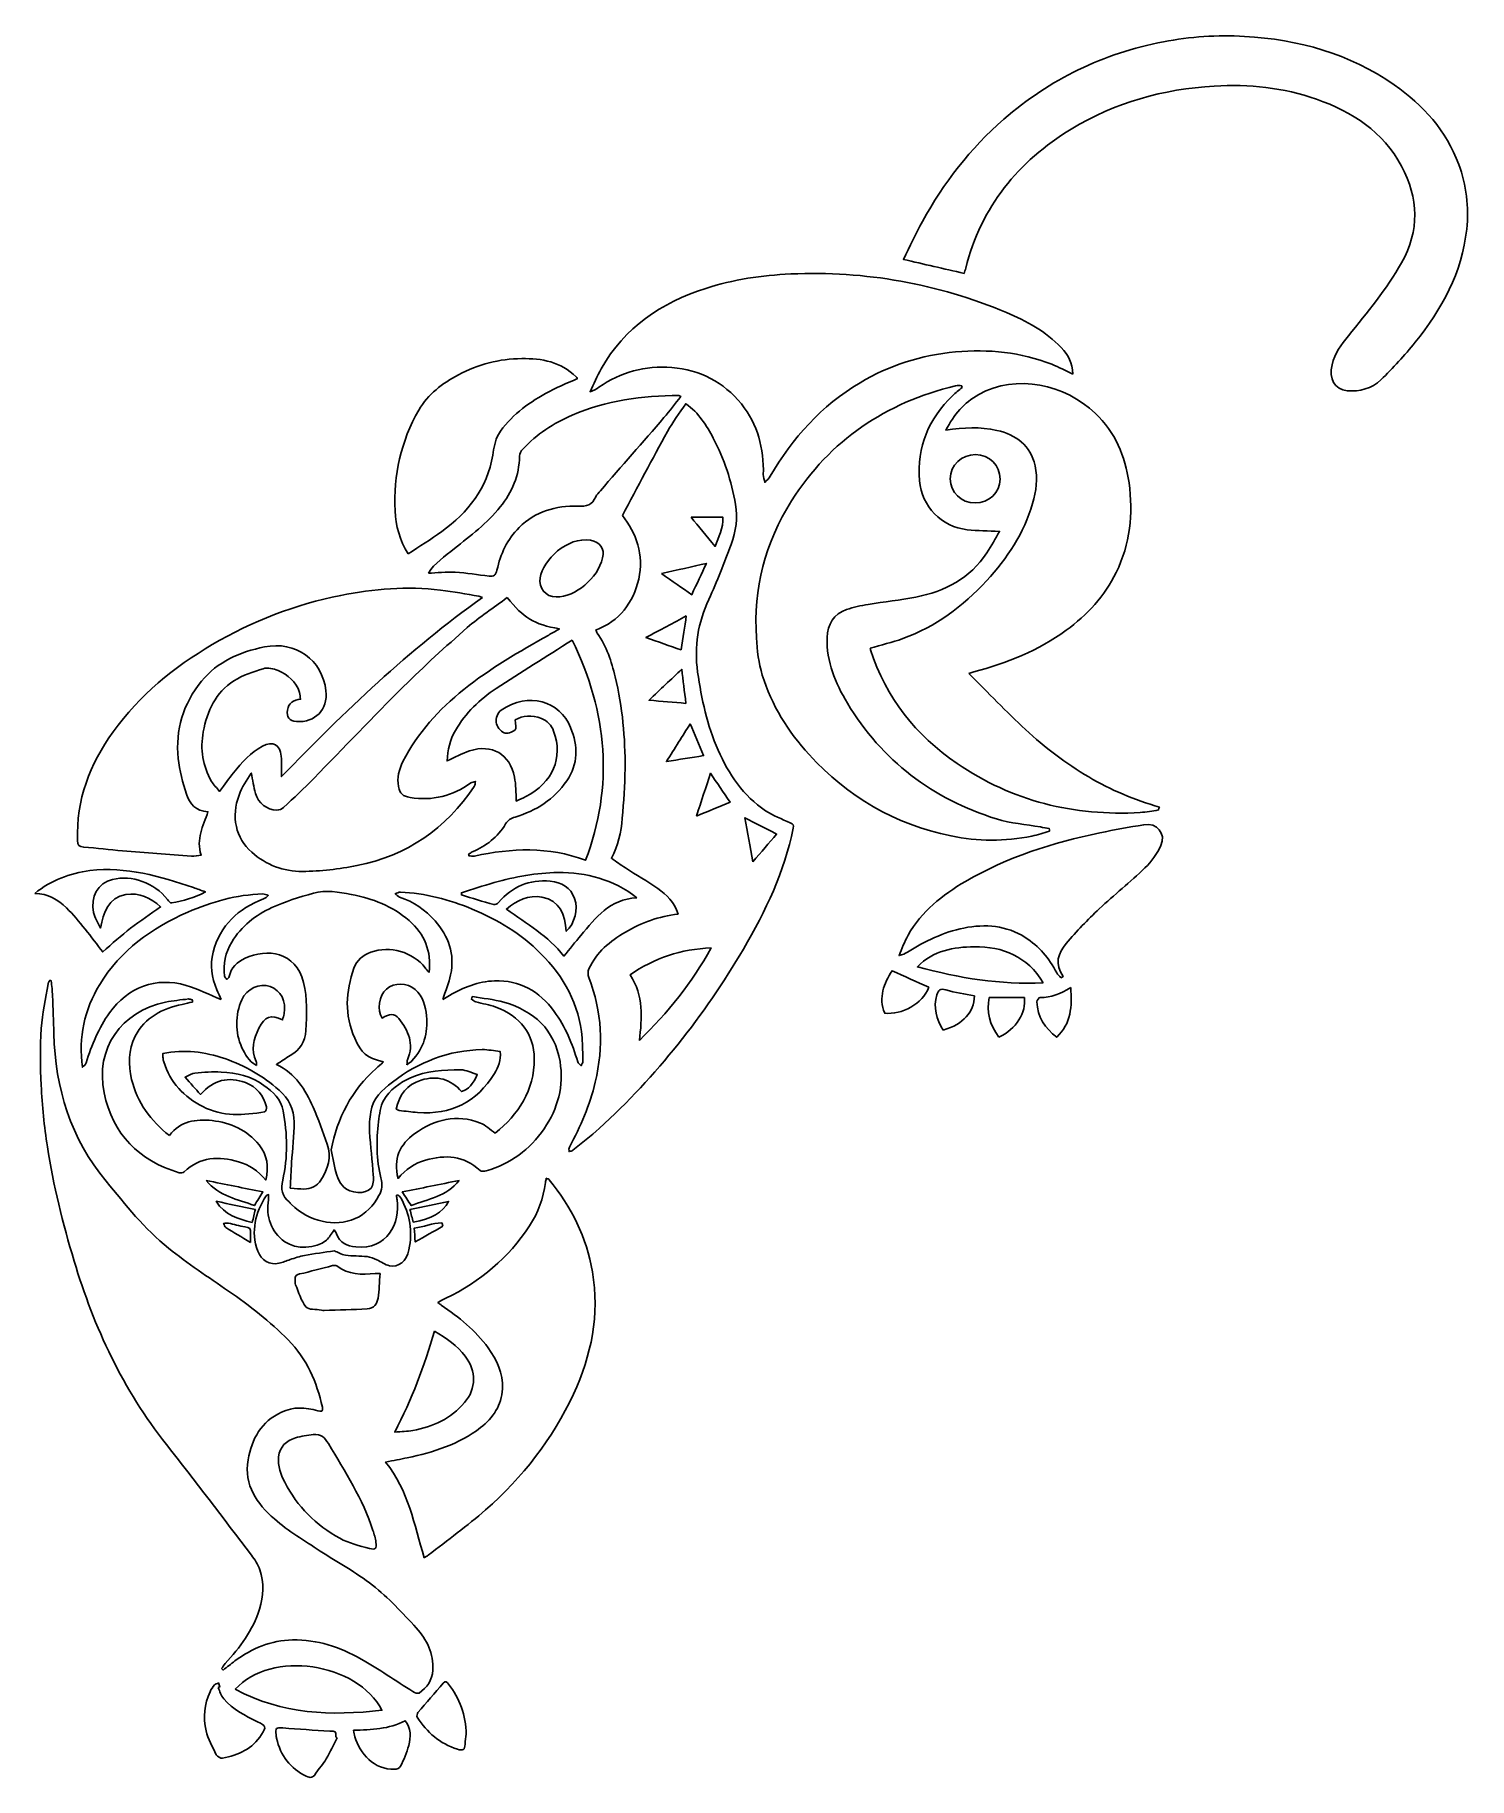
# Model space of a CAD drawing. Header units: centimetres. Extents: x -7.7 to 8.7, y -10 to 10.
import ezdxf

# ---------------------------------------------------------------- set-up
doc = ezdxf.new("R2010")
doc.units = ezdxf.units.CM
doc.header["$MEASUREMENT"] = 0
doc.layers.add('Layer 1', color=7, linetype='Continuous')

msp = doc.modelspace()

# ---------------------------------------------------------------- linework, layer by layer
at = {"layer": 'Layer 1'}
for points, knots in [([(2.88631, 7.2358), (2.65416, 7.28895), (2.42821, 7.34068), (2.19181, 7.39481), (2.19181, 7.39481), (2.26552, 7.54263), (2.3327, 7.68932), (2.41012, 7.83039), (2.41012, 7.83039), (2.65295, 8.27293), (2.95802, 8.66708), (3.34018, 8.99887), (3.34018, 8.99887), (3.86932, 9.45827), (4.4777, 9.75328), (5.16697, 9.88528), (5.16697, 9.88528), (5.4745, 9.94418), (5.78419, 9.96503), (6.09463, 9.94756), (6.09463, 9.94756), (6.71333, 9.91279), (7.29446, 9.7505), (7.809, 9.39209), (7.809, 9.39209), (8.14137, 9.16058), (8.4019, 8.86739), (8.54552, 8.48251), (8.54552, 8.48251), (8.63482, 8.24311), (8.66498, 7.99639), (8.6372, 7.74033), (8.6372, 7.74033), (8.58328, 7.24299), (8.35243, 6.8272), (8.04766, 6.44662), (8.04766, 6.44662), (7.92672, 6.2956), (7.79374, 6.15299), (7.65597, 6.01696), (7.65597, 6.01696), (7.55244, 5.91475), (7.41155, 5.88115), (7.2705, 5.89287), (7.2705, 5.89287), (7.12392, 5.90504), (7.05862, 6.03101), (7.09643, 6.19013), (7.09643, 6.19013), (7.12704, 6.31909), (7.20216, 6.42127), (7.28391, 6.52139), (7.28391, 6.52139), (7.50182, 6.78828), (7.71992, 7.05476), (7.89131, 7.35615), (7.89131, 7.35615), (8.10192, 7.72646), (8.08467, 8.09532), (7.89075, 8.46198), (7.89075, 8.46198), (7.68054, 8.85933), (7.32896, 9.08399), (6.9187, 9.2284), (6.9187, 9.2284), (6.53998, 9.36172), (6.14612, 9.4025), (5.74808, 9.37903), (5.74808, 9.37903), (5.16549, 9.34469), (4.61455, 9.19147), (4.1129, 8.88696), (4.1129, 8.88696), (3.50192, 8.51609), (3.08274, 7.99629), (2.90484, 7.29509), (2.90484, 7.29509), (2.90209, 7.28424), (2.89947, 7.27337), (2.89608, 7.2627), (2.89608, 7.2627), (2.89277, 7.2522), (2.88859, 7.24194), (2.88631, 7.2358)], [0, 0, 0, 0, 0.04545455, 0.04545455, 0.04545455, 0.04545455, 0.09090909, 0.09090909, 0.09090909, 0.09090909, 0.13636364, 0.13636364, 0.13636364, 0.13636364, 0.18181818, 0.18181818, 0.18181818, 0.18181818, 0.22727273, 0.22727273, 0.22727273, 0.22727273, 0.27272727, 0.27272727, 0.27272727, 0.27272727, 0.31818182, 0.31818182, 0.31818182, 0.31818182, 0.36363636, 0.36363636, 0.36363636, 0.36363636, 0.40909091, 0.40909091, 0.40909091, 0.40909091, 0.45454545, 0.45454545, 0.45454545, 0.45454545, 0.5, 0.5, 0.5, 0.5, 0.54545455, 0.54545455, 0.54545455, 0.54545455, 0.59090909, 0.59090909, 0.59090909, 0.59090909, 0.63636364, 0.63636364, 0.63636364, 0.63636364, 0.68181818, 0.68181818, 0.68181818, 0.68181818, 0.72727273, 0.72727273, 0.72727273, 0.72727273, 0.77272727, 0.77272727, 0.77272727, 0.77272727, 0.81818182, 0.81818182, 0.81818182, 0.81818182, 0.86363636, 0.86363636, 0.86363636, 0.86363636, 0.90909091, 0.90909091, 0.90909091, 0.90909091, 1, 1, 1, 1]), ([(4.13197, 6.08216), (4.04897, 6.12097), (3.9706, 6.16296), (3.88845, 6.19519), (3.88845, 6.19519), (3.53404, 6.33418), (3.16651, 6.3704), (2.78884, 6.33624), (2.78884, 6.33624), (2.39731, 6.30084), (2.03303, 6.18463), (1.69582, 5.98376), (1.69582, 5.98376), (1.25524, 5.72129), (0.92432, 5.3531), (0.66815, 4.91304), (0.66815, 4.91304), (0.65267, 4.88648), (0.62722, 4.86568), (0.60642, 4.84221), (0.60642, 4.84221), (0.60033, 4.8725), (0.58835, 4.90293), (0.58904, 4.93307), (0.58904, 4.93307), (0.59587, 5.23081), (0.52734, 5.50677), (0.33766, 5.74068), (0.33766, 5.74068), (0.13396, 5.99193), (-0.13301, 6.13113), (-0.45752, 6.15795), (-0.45752, 6.15795), (-0.7633, 6.18324), (-1.04029, 6.10649), (-1.29106, 5.93118), (-1.29106, 5.93118), (-1.32016, 5.91083), (-1.35046, 5.89215), (-1.39356, 5.88144), (-1.39356, 5.88144), (-1.35123, 5.96894), (-1.31344, 6.05895), (-1.26579, 6.14346), (-1.26579, 6.14346), (-0.99777, 6.61897), (-0.57774, 6.89943), (-0.07011, 7.06334), (-0.07011, 7.06334), (0.24583, 7.16536), (0.57103, 7.21378), (0.90279, 7.22831), (0.90279, 7.22831), (1.75861, 7.2658), (2.58128, 7.11808), (3.37021, 6.78791), (3.37021, 6.78791), (3.60066, 6.69144), (3.82027, 6.57111), (3.99688, 6.38664), (3.99688, 6.38664), (4.08458, 6.2951), (4.12157, 6.2166), (4.13197, 6.08216)], [0, 0, 0, 0, 0.05882353, 0.05882353, 0.05882353, 0.05882353, 0.11764706, 0.11764706, 0.11764706, 0.11764706, 0.17647059, 0.17647059, 0.17647059, 0.17647059, 0.23529412, 0.23529412, 0.23529412, 0.23529412, 0.29411765, 0.29411765, 0.29411765, 0.29411765, 0.35294118, 0.35294118, 0.35294118, 0.35294118, 0.41176471, 0.41176471, 0.41176471, 0.41176471, 0.47058824, 0.47058824, 0.47058824, 0.47058824, 0.52941176, 0.52941176, 0.52941176, 0.52941176, 0.58823529, 0.58823529, 0.58823529, 0.58823529, 0.64705882, 0.64705882, 0.64705882, 0.64705882, 0.70588235, 0.70588235, 0.70588235, 0.70588235, 0.76470588, 0.76470588, 0.76470588, 0.76470588, 0.82352941, 0.82352941, 0.82352941, 0.82352941, 0.88235294, 0.88235294, 0.88235294, 0.88235294, 1, 1, 1, 1]), ([(-3.47364, 4.02534), (-3.57376, 4.18203), (-3.61498, 4.34731), (-3.62347, 4.51834), (-3.62347, 4.51834), (-3.64379, 4.92728), (-3.55687, 5.31389), (-3.35285, 5.67036), (-3.35285, 5.67036), (-3.2477, 5.85403), (-3.08284, 5.97622), (-2.89988, 6.07441), (-2.89988, 6.07441), (-2.67401, 6.19564), (-2.43017, 6.25774), (-2.17558, 6.26036), (-2.17558, 6.26036), (-1.94724, 6.26271), (-1.72597, 6.22451), (-1.55378, 6.05094), (-1.55378, 6.05094), (-1.54902, 6.04615), (-1.54373, 6.04176), (-1.53976, 6.03639), (-1.53976, 6.03639), (-1.53743, 6.03324), (-1.53727, 6.02851), (-1.53825, 6.03194), (-1.53825, 6.03194), (-1.66081, 5.97511), (-1.78614, 5.92627), (-1.90232, 5.86112), (-1.90232, 5.86112), (-2.11412, 5.74237), (-2.31105, 5.60016), (-2.44149, 5.39035), (-2.44149, 5.39035), (-2.48279, 5.32391), (-2.49277, 5.23515), (-2.50637, 5.15482), (-2.50637, 5.15482), (-2.57045, 4.77538), (-2.78879, 4.49963), (-3.09062, 4.28103), (-3.09062, 4.28103), (-3.21392, 4.19169), (-3.34388, 4.11152), (-3.47364, 4.02534)], [0, 0, 0, 0, 0.07692308, 0.07692308, 0.07692308, 0.07692308, 0.15384615, 0.15384615, 0.15384615, 0.15384615, 0.23076923, 0.23076923, 0.23076923, 0.23076923, 0.30769231, 0.30769231, 0.30769231, 0.30769231, 0.38461538, 0.38461538, 0.38461538, 0.38461538, 0.46153846, 0.46153846, 0.46153846, 0.46153846, 0.53846154, 0.53846154, 0.53846154, 0.53846154, 0.61538462, 0.61538462, 0.61538462, 0.61538462, 0.69230769, 0.69230769, 0.69230769, 0.69230769, 0.76923077, 0.76923077, 0.76923077, 0.76923077, 0.84615385, 0.84615385, 0.84615385, 0.84615385, 1, 1, 1, 1]), ([(2.9423, 2.65467), (3.1628, 2.43578), (3.37005, 2.2193), (3.58915, 2.01557), (3.58915, 2.01557), (3.81037, 1.80986), (4.05106, 1.62721), (4.31178, 1.47235), (4.31178, 1.47235), (4.56538, 1.3217), (4.83695, 1.21036), (5.12098, 1.12572), (5.12098, 1.12572), (5.11786, 1.11511), (5.11476, 1.10453), (5.11161, 1.09389), (5.11161, 1.09389), (5.04168, 1.0841), (4.97207, 1.06936), (4.9018, 1.06524), (4.9018, 1.06524), (4.14163, 1.02074), (3.43871, 1.1943), (2.80678, 1.62661), (2.80678, 1.62661), (2.33336, 1.95046), (1.99102, 2.37615), (1.81642, 2.92839), (1.81642, 2.92839), (1.81449, 2.93445), (1.81317, 2.94069), (1.81182, 2.9458), (1.81182, 2.9458), (1.93758, 2.98223), (2.0641, 3.01105), (2.18496, 3.05536), (2.18496, 3.05536), (2.56054, 3.1931), (2.87327, 3.4248), (3.14304, 3.71669), (3.14304, 3.71669), (3.38106, 3.97421), (3.57129, 4.26131), (3.67006, 4.60156), (3.67006, 4.60156), (3.71107, 4.74285), (3.732, 4.88752), (3.69834, 5.03413), (3.69834, 5.03413), (3.64458, 5.26837), (3.48318, 5.38798), (3.26, 5.43884), (3.26, 5.43884), (3.07101, 5.48191), (2.8808, 5.46882), (2.67919, 5.44077), (2.67919, 5.44077), (2.76851, 5.62071), (2.88784, 5.7552), (3.05376, 5.84892), (3.05376, 5.84892), (3.48281, 6.09123), (4.04449, 5.96124), (4.38737, 5.63429), (4.38737, 5.63429), (4.61565, 5.41662), (4.73067, 5.14592), (4.77358, 4.83813), (4.77358, 4.83813), (4.82327, 4.48182), (4.78662, 4.13902), (4.627, 3.81308), (4.627, 3.81308), (4.49415, 3.5418), (4.29595, 3.32693), (4.0541, 3.15033), (4.0541, 3.15033), (3.73544, 2.91763), (3.37711, 2.7725), (2.9973, 2.67546), (2.9973, 2.67546), (2.9849, 2.67232), (2.97315, 2.66647), (2.9423, 2.65467)], [0, 0, 0, 0, 0.04545455, 0.04545455, 0.04545455, 0.04545455, 0.09090909, 0.09090909, 0.09090909, 0.09090909, 0.13636364, 0.13636364, 0.13636364, 0.13636364, 0.18181818, 0.18181818, 0.18181818, 0.18181818, 0.22727273, 0.22727273, 0.22727273, 0.22727273, 0.27272727, 0.27272727, 0.27272727, 0.27272727, 0.31818182, 0.31818182, 0.31818182, 0.31818182, 0.36363636, 0.36363636, 0.36363636, 0.36363636, 0.40909091, 0.40909091, 0.40909091, 0.40909091, 0.45454545, 0.45454545, 0.45454545, 0.45454545, 0.5, 0.5, 0.5, 0.5, 0.54545455, 0.54545455, 0.54545455, 0.54545455, 0.59090909, 0.59090909, 0.59090909, 0.59090909, 0.63636364, 0.63636364, 0.63636364, 0.63636364, 0.68181818, 0.68181818, 0.68181818, 0.68181818, 0.72727273, 0.72727273, 0.72727273, 0.72727273, 0.77272727, 0.77272727, 0.77272727, 0.77272727, 0.81818182, 0.81818182, 0.81818182, 0.81818182, 0.86363636, 0.86363636, 0.86363636, 0.86363636, 0.90909091, 0.90909091, 0.90909091, 0.90909091, 1, 1, 1, 1]), ([(-3.24316, 3.80413), (-3.17397, 3.91721), (-3.0556, 3.99749), (-2.94556, 4.08578), (-2.94556, 4.08578), (-2.76096, 4.23392), (-2.57012, 4.37489), (-2.42118, 4.56229), (-2.42118, 4.56229), (-2.28582, 4.73266), (-2.20232, 4.92173), (-2.20099, 5.1435), (-2.20099, 5.1435), (-2.20083, 5.17073), (-2.18175, 5.20295), (-2.1621, 5.22412), (-2.1621, 5.22412), (-2.00335, 5.39499), (-1.81171, 5.51984), (-1.5987, 5.61139), (-1.5987, 5.61139), (-1.2082, 5.77919), (-0.79691, 5.83851), (-0.37492, 5.83819), (-0.37492, 5.83819), (-0.37135, 5.83819), (-0.3678, 5.8343), (-0.35537, 5.82702), (-0.35537, 5.82702), (-0.41985, 5.7454), (-0.48049, 5.66245), (-0.54738, 5.5849), (-0.54738, 5.5849), (-0.78894, 5.30479), (-1.03273, 5.02655), (-1.27535, 4.74733), (-1.27535, 4.74733), (-1.29453, 4.72524), (-1.3167, 4.70338), (-1.32813, 4.67732), (-1.32813, 4.67732), (-1.36835, 4.58543), (-1.4356, 4.56715), (-1.53207, 4.5708), (-1.53207, 4.5708), (-1.78641, 4.58038), (-2.01721, 4.51018), (-2.20387, 4.3273), (-2.20387, 4.3273), (-2.34167, 4.19231), (-2.41715, 4.02313), (-2.45848, 3.83835), (-2.45848, 3.83835), (-2.47081, 3.78318), (-2.49362, 3.76334), (-2.5482, 3.77035), (-2.5482, 3.77035), (-2.67748, 3.78697), (-2.80675, 3.80747), (-2.93666, 3.81451), (-2.93666, 3.81451), (-3.03996, 3.82013), (-3.14423, 3.80815), (-3.24316, 3.80413)], [0, 0, 0, 0, 0.05882353, 0.05882353, 0.05882353, 0.05882353, 0.11764706, 0.11764706, 0.11764706, 0.11764706, 0.17647059, 0.17647059, 0.17647059, 0.17647059, 0.23529412, 0.23529412, 0.23529412, 0.23529412, 0.29411765, 0.29411765, 0.29411765, 0.29411765, 0.35294118, 0.35294118, 0.35294118, 0.35294118, 0.41176471, 0.41176471, 0.41176471, 0.41176471, 0.47058824, 0.47058824, 0.47058824, 0.47058824, 0.52941176, 0.52941176, 0.52941176, 0.52941176, 0.58823529, 0.58823529, 0.58823529, 0.58823529, 0.64705882, 0.64705882, 0.64705882, 0.64705882, 0.70588235, 0.70588235, 0.70588235, 0.70588235, 0.76470588, 0.76470588, 0.76470588, 0.76470588, 0.82352941, 0.82352941, 0.82352941, 0.82352941, 0.88235294, 0.88235294, 0.88235294, 0.88235294, 1, 1, 1, 1]), ([(3.86337, 0.85156), (3.79611, 0.83254), (3.7297, 0.80952), (3.66147, 0.79523), (3.66147, 0.79523), (3.35328, 0.73062), (3.04388, 0.73533), (2.7367, 0.79772), (2.7367, 0.79772), (2.094, 0.92821), (1.55446, 1.24457), (1.11435, 1.72715), (1.11435, 1.72715), (0.87263, 1.99218), (0.68305, 2.29381), (0.57762, 2.63885), (0.57762, 2.63885), (0.53611, 2.77471), (0.51793, 2.92068), (0.50973, 3.06324), (0.50973, 3.06324), (0.47724, 3.6272), (0.60845, 4.15224), (0.91147, 4.63074), (0.91147, 4.63074), (1.35409, 5.32977), (1.99065, 5.75495), (2.78842, 5.94913), (2.78842, 5.94913), (2.81043, 5.95447), (2.83488, 5.94979), (2.85819, 5.94979), (2.85819, 5.94979), (2.85978, 5.94265), (2.86134, 5.9355), (2.86293, 5.92839), (2.86293, 5.92839), (2.82729, 5.89868), (2.78932, 5.87135), (2.75633, 5.83893), (2.75633, 5.83893), (2.48349, 5.57075), (2.3412, 5.25068), (2.37546, 4.86286), (2.37546, 4.86286), (2.40163, 4.56679), (2.62705, 4.33417), (2.92347, 4.30171), (2.92347, 4.30171), (3.04124, 4.28882), (3.16046, 4.28901), (3.29182, 4.28261), (3.29182, 4.28261), (3.24406, 4.20043), (3.20054, 4.11526), (3.14767, 4.03634), (3.14767, 4.03634), (2.95323, 3.74593), (2.66875, 3.59488), (2.33447, 3.53059), (2.33447, 3.53059), (2.15394, 3.49588), (1.9703, 3.47749), (1.78887, 3.44714), (1.78887, 3.44714), (1.70529, 3.43314), (1.62147, 3.41412), (1.54143, 3.38668), (1.54143, 3.38668), (1.39866, 3.33771), (1.32262, 3.21909), (1.31833, 3.06622), (1.31833, 3.06622), (1.3106, 2.78978), (1.41329, 2.5465), (1.55074, 2.3175), (1.55074, 2.3175), (1.94806, 1.65575), (2.52576, 1.21988), (3.25868, 0.99154), (3.25868, 0.99154), (3.41968, 0.94137), (3.59256, 0.92923), (3.75996, 0.89954), (3.75996, 0.89954), (3.79375, 0.89353), (3.82756, 0.88745), (3.86135, 0.88142), (3.86135, 0.88142), (3.86199, 0.87148), (3.86265, 0.86151), (3.86337, 0.85156)], [0, 0, 0, 0, 0.04166667, 0.04166667, 0.04166667, 0.04166667, 0.08333333, 0.08333333, 0.08333333, 0.08333333, 0.125, 0.125, 0.125, 0.125, 0.16666667, 0.16666667, 0.16666667, 0.16666667, 0.20833333, 0.20833333, 0.20833333, 0.20833333, 0.25, 0.25, 0.25, 0.25, 0.29166667, 0.29166667, 0.29166667, 0.29166667, 0.33333333, 0.33333333, 0.33333333, 0.33333333, 0.375, 0.375, 0.375, 0.375, 0.41666667, 0.41666667, 0.41666667, 0.41666667, 0.45833333, 0.45833333, 0.45833333, 0.45833333, 0.5, 0.5, 0.5, 0.5, 0.54166667, 0.54166667, 0.54166667, 0.54166667, 0.58333333, 0.58333333, 0.58333333, 0.58333333, 0.625, 0.625, 0.625, 0.625, 0.66666667, 0.66666667, 0.66666667, 0.66666667, 0.70833333, 0.70833333, 0.70833333, 0.70833333, 0.75, 0.75, 0.75, 0.75, 0.79166667, 0.79166667, 0.79166667, 0.79166667, 0.83333333, 0.83333333, 0.83333333, 0.83333333, 0.875, 0.875, 0.875, 0.875, 0.91666667, 0.91666667, 0.91666667, 0.91666667, 1, 1, 1, 1]), ([(-1.02383, 4.46598), (-0.84857, 4.79263), (-0.68125, 5.11069), (-0.50739, 5.42512), (-0.50739, 5.42512), (-0.44691, 5.53455), (-0.37028, 5.63507), (-0.29829, 5.74376), (-0.29829, 5.74376), (-0.1461, 5.63719), (-0.06019, 5.49484), (0.01672, 5.34815), (0.01672, 5.34815), (0.1415, 5.11018), (0.22717, 4.85666), (0.26998, 4.59192), (0.26998, 4.59192), (0.2949, 4.43788), (0.27871, 4.28021), (0.2227, 4.13297), (0.2227, 4.13297), (0.14221, 3.92144), (0.06062, 3.70969), (-0.03442, 3.50451), (-0.03442, 3.50451), (-0.15795, 3.23776), (-0.20399, 2.96672), (-0.16203, 2.67303), (-0.16203, 2.67303), (-0.118, 2.36468), (-0.05405, 2.06393), (0.07268, 1.77892), (0.07268, 1.77892), (0.19537, 1.50301), (0.35814, 1.25547), (0.61513, 1.08603), (0.61513, 1.08603), (0.70215, 1.02864), (0.80201, 0.98991), (0.89815, 0.94752), (0.89815, 0.94752), (0.93104, 0.93305), (0.94048, 0.92413), (0.93247, 0.88505), (0.93247, 0.88505), (0.83045, 0.38761), (0.61613, -0.06345), (0.36155, -0.49716), (0.36155, -0.49716), (-0.08761, -1.26228), (-0.63291, -1.95102), (-1.28794, -2.55088), (-1.28794, -2.55088), (-1.38422, -2.63907), (-1.48841, -2.71865), (-1.58996, -2.80091), (-1.58996, -2.80091), (-1.6012, -2.81006), (-1.61928, -2.81078), (-1.63417, -2.81538), (-1.63417, -2.81538), (-1.63303, -2.79776), (-1.63758, -2.77704), (-1.62988, -2.76299), (-1.62988, -2.76299), (-1.501, -2.52762), (-1.39601, -2.28333), (-1.33363, -2.02112), (-1.33363, -2.02112), (-1.23669, -1.61369), (-1.256, -1.21478), (-1.40806, -0.82285), (-1.40806, -0.82285), (-1.41928, -0.79398), (-1.41846, -0.75192), (-1.40586, -0.72376), (-1.40586, -0.72376), (-1.32013, -0.53231), (-1.16348, -0.40843), (-0.98935, -0.30405), (-0.98935, -0.30405), (-0.80464, -0.1933), (-0.60433, -0.12487), (-0.38658, -0.09654), (-0.38658, -0.09654), (-0.42394, 0.03647), (-0.5171, 0.12224), (-0.61944, 0.19508), (-0.61944, 0.19508), (-0.73824, 0.27961), (-0.86556, 0.35219), (-0.98843, 0.43111), (-0.98843, 0.43111), (-1.04127, 0.46506), (-1.0922, 0.50191), (-1.14911, 0.54094), (-1.14911, 0.54094), (-1.0727, 0.6858), (-1.03804, 0.84061), (-1.02481, 0.9992), (-1.02481, 0.9992), (-1.00907, 1.18756), (-0.99396, 1.37658), (-0.99264, 1.56541), (-0.99264, 1.56541), (-0.99013, 1.91945), (-1.02156, 2.27103), (-1.10556, 2.6162), (-1.10556, 2.6162), (-1.14869, 2.79347), (-1.20367, 2.96622), (-1.31045, 3.11774), (-1.31045, 3.11774), (-1.31804, 3.12848), (-1.32238, 3.1415), (-1.32828, 3.15359), (-1.32828, 3.15359), (-1.0534, 3.25643), (-0.9005, 3.46342), (-0.83705, 3.73689), (-0.83705, 3.73689), (-0.77245, 4.01545), (-0.86424, 4.26024), (-1.02383, 4.46598)], [0, 0, 0, 0, 0.03125, 0.03125, 0.03125, 0.03125, 0.0625, 0.0625, 0.0625, 0.0625, 0.09375, 0.09375, 0.09375, 0.09375, 0.125, 0.125, 0.125, 0.125, 0.15625, 0.15625, 0.15625, 0.15625, 0.1875, 0.1875, 0.1875, 0.1875, 0.21875, 0.21875, 0.21875, 0.21875, 0.25, 0.25, 0.25, 0.25, 0.28125, 0.28125, 0.28125, 0.28125, 0.3125, 0.3125, 0.3125, 0.3125, 0.34375, 0.34375, 0.34375, 0.34375, 0.375, 0.375, 0.375, 0.375, 0.40625, 0.40625, 0.40625, 0.40625, 0.4375, 0.4375, 0.4375, 0.4375, 0.46875, 0.46875, 0.46875, 0.46875, 0.5, 0.5, 0.5, 0.5, 0.53125, 0.53125, 0.53125, 0.53125, 0.5625, 0.5625, 0.5625, 0.5625, 0.59375, 0.59375, 0.59375, 0.59375, 0.625, 0.625, 0.625, 0.625, 0.65625, 0.65625, 0.65625, 0.65625, 0.6875, 0.6875, 0.6875, 0.6875, 0.71875, 0.71875, 0.71875, 0.71875, 0.75, 0.75, 0.75, 0.75, 0.78125, 0.78125, 0.78125, 0.78125, 0.8125, 0.8125, 0.8125, 0.8125, 0.84375, 0.84375, 0.84375, 0.84375, 0.875, 0.875, 0.875, 0.875, 0.90625, 0.90625, 0.90625, 0.90625, 0.9375, 0.9375, 0.9375, 0.9375, 1, 1, 1, 1]), ([(3.29766, 4.87876), (3.29742, 4.72602), (3.17344, 4.60804), (3.0135, 4.60836), (3.0135, 4.60836), (2.85049, 4.60873), (2.72767, 4.72808), (2.72817, 4.8857), (2.72817, 4.8857), (2.72865, 5.0404), (2.85811, 5.16383), (3.01672, 5.16084), (3.01672, 5.16084), (3.17926, 5.15779), (3.29793, 5.03867), (3.29766, 4.87876)], [0, 0, 0, 0, 0.2, 0.2, 0.2, 0.2, 0.4, 0.4, 0.4, 0.4, 0.6, 0.6, 0.6, 0.6, 1, 1, 1, 1]), ([(-0.23823, 4.44653), (-0.14774, 4.33609), (-0.05681, 4.22513), (0.03686, 4.11085), (0.03686, 4.11085), (0.07356, 4.21713), (0.13589, 4.31786), (0.12565, 4.44653), (0.12565, 4.44653), (-0.00119, 4.44653), (-0.12311, 4.44653), (-0.23823, 4.44653)], [0, 0, 0, 0, 0.25, 0.25, 0.25, 0.25, 0.5, 0.5, 0.5, 0.5, 1, 1, 1, 1]), ([(-1.78192, 3.53163), (-1.90109, 3.53041), (-1.9834, 3.63466), (-1.96451, 3.75213), (-1.96451, 3.75213), (-1.93273, 3.94972), (-1.65476, 4.22767), (-1.38819, 4.18054), (-1.38819, 4.18054), (-1.27987, 4.16138), (-1.22312, 4.0869), (-1.24947, 3.97922), (-1.24947, 3.97922), (-1.30744, 3.74219), (-1.55509, 3.53399), (-1.78192, 3.53163)], [0, 0, 0, 0, 0.2, 0.2, 0.2, 0.2, 0.4, 0.4, 0.4, 0.4, 0.6, 0.6, 0.6, 0.6, 1, 1, 1, 1]), ([(-0.57502, 3.79918), (-0.45262, 3.71359), (-0.34121, 3.63567), (-0.23016, 3.55801), (-0.23016, 3.55801), (-0.17179, 3.6825), (-0.11628, 3.80084), (-0.06226, 3.91602), (-0.06226, 3.91602), (-0.22513, 3.8789), (-0.3924, 3.8408), (-0.57502, 3.79918)], [0, 0, 0, 0, 0.25, 0.25, 0.25, 0.25, 0.5, 0.5, 0.5, 0.5, 1, 1, 1, 1]), ([(-2.62535, 3.52396), (-3.46731, 2.93002), (-4.19981, 2.21943), (-4.92394, 1.47677), (-4.92394, 1.47677), (-4.92394, 1.5241), (-4.92373, 1.55866), (-4.92399, 1.59316), (-4.92399, 1.59316), (-4.92431, 1.63152), (-4.92291, 1.67007), (-4.92605, 1.70823), (-4.92605, 1.70823), (-4.93708, 1.84184), (-5.02381, 1.88963), (-5.14105, 1.8251), (-5.14105, 1.8251), (-5.27607, 1.7508), (-5.37753, 1.63865), (-5.47207, 1.52011), (-5.47207, 1.52011), (-5.52393, 1.4551), (-5.57192, 1.387), (-5.6314, 1.30728), (-5.6314, 1.30728), (-5.66487, 1.34784), (-5.70054, 1.38097), (-5.7239, 1.42121), (-5.7239, 1.42121), (-5.82632, 1.59777), (-5.85564, 1.78964), (-5.81854, 1.98837), (-5.81854, 1.98837), (-5.77433, 2.22533), (-5.67937, 2.43988), (-5.46744, 2.57278), (-5.46744, 2.57278), (-5.36616, 2.63628), (-5.24784, 2.67687), (-5.13229, 2.71137), (-5.13229, 2.71137), (-5.08199, 2.72637), (-5.01352, 2.71269), (-4.96351, 2.68981), (-4.96351, 2.68981), (-4.85151, 2.63853), (-4.75362, 2.56567), (-4.71798, 2.43705), (-4.71798, 2.43705), (-4.71158, 2.4139), (-4.70994, 2.38945), (-4.70533, 2.3609), (-4.70533, 2.3609), (-4.78711, 2.35341), (-4.84286, 2.31965), (-4.85606, 2.23755), (-4.85606, 2.23755), (-4.86873, 2.15876), (-4.83225, 2.1123), (-4.75327, 2.10669), (-4.75327, 2.10669), (-4.53668, 2.09134), (-4.39053, 2.24322), (-4.41526, 2.45787), (-4.41526, 2.45787), (-4.45614, 2.81268), (-4.76295, 3.03389), (-5.11929, 2.96029), (-5.11929, 2.96029), (-5.39874, 2.90258), (-5.65523, 2.79408), (-5.84036, 2.56656), (-5.84036, 2.56656), (-6.04859, 2.31073), (-6.1391, 2.0121), (-6.10592, 1.68447), (-6.10592, 1.68447), (-6.09184, 1.54548), (-6.05284, 1.40705), (-6.00903, 1.27368), (-6.00903, 1.27368), (-5.97358, 1.1657), (-5.90288, 1.07884), (-5.76561, 1.07358), (-5.76561, 1.07358), (-5.81919, 0.9133), (-5.90396, 0.76052), (-5.84274, 0.57735), (-5.84274, 0.57735), (-5.88108, 0.57264), (-5.9182, 0.56195), (-5.95434, 0.5646), (-5.95434, 0.5646), (-6.2171, 0.58384), (-6.47972, 0.60482), (-6.74227, 0.62715), (-6.74227, 0.62715), (-6.89023, 0.63972), (-7.03762, 0.66028), (-7.18576, 0.66832), (-7.18576, 0.66832), (-7.24492, 0.67155), (-7.25429, 0.69253), (-7.25648, 0.74436), (-7.25648, 0.74436), (-7.27622, 1.21053), (-7.11601, 1.61804), (-6.84939, 1.98915), (-6.84939, 1.98915), (-6.54835, 2.40809), (-6.15756, 2.72699), (-5.71581, 2.98697), (-5.71581, 2.98697), (-5.25713, 3.25695), (-4.76648, 3.44549), (-4.24515, 3.55024), (-4.24515, 3.55024), (-3.86812, 3.62599), (-3.48699, 3.65708), (-3.10318, 3.61017), (-3.10318, 3.61017), (-2.95642, 3.59223), (-2.81084, 3.5644), (-2.66484, 3.54032), (-2.66484, 3.54032), (-2.65253, 3.53827), (-2.64107, 3.53063), (-2.62535, 3.52396)], [0, 0, 0, 0, 0.03030303, 0.03030303, 0.03030303, 0.03030303, 0.06060606, 0.06060606, 0.06060606, 0.06060606, 0.09090909, 0.09090909, 0.09090909, 0.09090909, 0.12121212, 0.12121212, 0.12121212, 0.12121212, 0.15151515, 0.15151515, 0.15151515, 0.15151515, 0.18181818, 0.18181818, 0.18181818, 0.18181818, 0.21212121, 0.21212121, 0.21212121, 0.21212121, 0.24242424, 0.24242424, 0.24242424, 0.24242424, 0.27272727, 0.27272727, 0.27272727, 0.27272727, 0.3030303, 0.3030303, 0.3030303, 0.3030303, 0.33333333, 0.33333333, 0.33333333, 0.33333333, 0.36363636, 0.36363636, 0.36363636, 0.36363636, 0.39393939, 0.39393939, 0.39393939, 0.39393939, 0.42424242, 0.42424242, 0.42424242, 0.42424242, 0.45454545, 0.45454545, 0.45454545, 0.45454545, 0.48484848, 0.48484848, 0.48484848, 0.48484848, 0.51515152, 0.51515152, 0.51515152, 0.51515152, 0.54545455, 0.54545455, 0.54545455, 0.54545455, 0.57575758, 0.57575758, 0.57575758, 0.57575758, 0.60606061, 0.60606061, 0.60606061, 0.60606061, 0.63636364, 0.63636364, 0.63636364, 0.63636364, 0.66666667, 0.66666667, 0.66666667, 0.66666667, 0.6969697, 0.6969697, 0.6969697, 0.6969697, 0.72727273, 0.72727273, 0.72727273, 0.72727273, 0.75757576, 0.75757576, 0.75757576, 0.75757576, 0.78787879, 0.78787879, 0.78787879, 0.78787879, 0.81818182, 0.81818182, 0.81818182, 0.81818182, 0.84848485, 0.84848485, 0.84848485, 0.84848485, 0.87878788, 0.87878788, 0.87878788, 0.87878788, 0.90909091, 0.90909091, 0.90909091, 0.90909091, 0.93939394, 0.93939394, 0.93939394, 0.93939394, 1, 1, 1, 1]), ([(-2.34254, 3.52465), (-2.1549, 3.29158), (-2.03475, 3.21985), (-1.74469, 3.16664), (-1.74469, 3.16664), (-1.79065, 3.14008), (-1.82825, 3.11785), (-1.86629, 3.09642), (-1.86629, 3.09642), (-2.20181, 2.90753), (-2.53518, 2.71521), (-2.83691, 2.4738), (-2.83691, 2.4738), (-3.1233, 2.24464), (-3.36565, 1.97784), (-3.53364, 1.64854), (-3.53364, 1.64854), (-3.57962, 1.55837), (-3.60315, 1.46378), (-3.58568, 1.3621), (-3.58568, 1.3621), (-3.57168, 1.28048), (-3.53401, 1.25068), (-3.45228, 1.23756), (-3.45228, 1.23756), (-3.19688, 1.19663), (-2.96584, 1.25134), (-2.75719, 1.40401), (-2.75719, 1.40401), (-2.74325, 1.41422), (-2.72279, 1.41549), (-2.70536, 1.42094), (-2.70536, 1.42094), (-2.70936, 1.40184), (-2.70811, 1.37922), (-2.71814, 1.36416), (-2.71814, 1.36416), (-3.04204, 0.87873), (-3.48937, 0.57107), (-4.06138, 0.45733), (-4.06138, 0.45733), (-4.26535, 0.41677), (-4.47561, 0.39359), (-4.68342, 0.39073), (-4.68342, 0.39073), (-4.89924, 0.38777), (-5.09845, 0.46529), (-5.26392, 0.61057), (-5.26392, 0.61057), (-5.4468, 0.77112), (-5.50326, 1.02052), (-5.40926, 1.26536), (-5.40926, 1.26536), (-5.37526, 1.35392), (-5.32631, 1.43673), (-5.2698, 1.51642), (-5.2698, 1.51642), (-5.25403, 1.43839), (-5.24242, 1.35923), (-5.22149, 1.28263), (-5.22149, 1.28263), (-5.1913, 1.17211), (-5.09094, 1.09435), (-4.97855, 1.09284), (-4.97855, 1.09284), (-4.95185, 1.09247), (-4.91865, 1.10528), (-4.8991, 1.12351), (-4.8991, 1.12351), (-4.78237, 1.23231), (-4.66632, 1.34203), (-4.55459, 1.45591), (-4.55459, 1.45591), (-4.21172, 1.80535), (-3.87527, 2.16124), (-3.52774, 2.50594), (-3.52774, 2.50594), (-3.29255, 2.73922), (-3.04736, 2.96298), (-2.79799, 3.18113), (-2.79799, 3.18113), (-2.65636, 3.30504), (-2.49727, 3.40905), (-2.34254, 3.52465)], [0, 0, 0, 0, 0.04545455, 0.04545455, 0.04545455, 0.04545455, 0.09090909, 0.09090909, 0.09090909, 0.09090909, 0.13636364, 0.13636364, 0.13636364, 0.13636364, 0.18181818, 0.18181818, 0.18181818, 0.18181818, 0.22727273, 0.22727273, 0.22727273, 0.22727273, 0.27272727, 0.27272727, 0.27272727, 0.27272727, 0.31818182, 0.31818182, 0.31818182, 0.31818182, 0.36363636, 0.36363636, 0.36363636, 0.36363636, 0.40909091, 0.40909091, 0.40909091, 0.40909091, 0.45454545, 0.45454545, 0.45454545, 0.45454545, 0.5, 0.5, 0.5, 0.5, 0.54545455, 0.54545455, 0.54545455, 0.54545455, 0.59090909, 0.59090909, 0.59090909, 0.59090909, 0.63636364, 0.63636364, 0.63636364, 0.63636364, 0.68181818, 0.68181818, 0.68181818, 0.68181818, 0.72727273, 0.72727273, 0.72727273, 0.72727273, 0.77272727, 0.77272727, 0.77272727, 0.77272727, 0.81818182, 0.81818182, 0.81818182, 0.81818182, 0.86363636, 0.86363636, 0.86363636, 0.86363636, 0.90909091, 0.90909091, 0.90909091, 0.90909091, 1, 1, 1, 1]), ([(-0.29181, 3.31481), (-0.43728, 3.23676), (-0.58952, 3.15508), (-0.7533, 3.06719), (-0.7533, 3.06719), (-0.61148, 3.01761), (-0.48229, 2.97244), (-0.3524, 2.92704), (-0.3524, 2.92704), (-0.33076, 3.0657), (-0.31078, 3.19349), (-0.29181, 3.31481)], [0, 0, 0, 0, 0.25, 0.25, 0.25, 0.25, 0.5, 0.5, 0.5, 0.5, 1, 1, 1, 1]), ([(-1.59837, 3.03773), (-1.18861, 2.20244), (-1.12363, 1.37212), (-1.4447, 0.51786), (-1.4447, 0.51786), (-1.87094, 0.68037), (-2.29248, 0.65539), (-2.71663, 0.56742), (-2.71663, 0.56742), (-2.73695, 0.56321), (-2.75941, 0.56933), (-2.78087, 0.57062), (-2.78087, 0.57062), (-2.78172, 0.57649), (-2.78259, 0.58239), (-2.78346, 0.58827), (-2.78346, 0.58827), (-2.76936, 0.59671), (-2.756, 0.60684), (-2.74107, 0.61335), (-2.74107, 0.61335), (-2.58232, 0.68267), (-2.44963, 0.78292), (-2.36065, 0.93453), (-2.36065, 0.93453), (-2.33541, 0.97752), (-2.29998, 0.99869), (-2.25122, 1.01316), (-2.25122, 1.01316), (-2.00897, 1.08507), (-1.80437, 1.21334), (-1.66009, 1.42678), (-1.66009, 1.42678), (-1.5282, 1.62186), (-1.52788, 1.82299), (-1.6154, 2.03712), (-1.6154, 2.03712), (-1.73952, 2.34068), (-2.09604, 2.45312), (-2.41222, 2.23505), (-2.41222, 2.23505), (-2.44802, 2.21036), (-2.4745, 2.13996), (-2.46847, 2.09583), (-2.46847, 2.09583), (-2.46236, 2.05114), (-2.41801, 1.99738), (-2.37605, 1.97671), (-2.37605, 1.97671), (-2.34589, 1.96184), (-2.28477, 1.9852), (-2.25199, 2.01039), (-2.25199, 2.01039), (-2.23484, 2.02357), (-2.24897, 2.07749), (-2.24897, 2.12395), (-2.24897, 2.12395), (-2.16499, 2.17583), (-2.06035, 2.18613), (-1.95007, 2.14147), (-1.95007, 2.14147), (-1.88133, 2.11364), (-1.83603, 2.06704), (-1.81, 1.99621), (-1.81, 1.99621), (-1.69808, 1.69186), (-1.81836, 1.4055), (-2.12769, 1.24733), (-2.12769, 1.24733), (-2.16301, 1.22926), (-2.19958, 1.2136), (-2.23686, 1.19621), (-2.23686, 1.19621), (-2.24355, 1.29207), (-2.24072, 1.38279), (-2.25771, 1.46966), (-2.25771, 1.46966), (-2.30912, 1.73292), (-2.51745, 1.85434), (-2.77209, 1.77015), (-2.77209, 1.77015), (-2.85853, 1.74155), (-2.93933, 1.69596), (-3.02858, 1.65548), (-3.02858, 1.65548), (-3.02419, 1.77997), (-2.99469, 1.89667), (-2.93309, 2.00473), (-2.93309, 2.00473), (-2.81884, 2.20513), (-2.65586, 2.36049), (-2.46578, 2.48545), (-2.46578, 2.48545), (-2.18416, 2.6706), (-1.89743, 2.8479), (-1.59837, 3.03773)], [0, 0, 0, 0, 0.04, 0.04, 0.04, 0.04, 0.08, 0.08, 0.08, 0.08, 0.12, 0.12, 0.12, 0.12, 0.16, 0.16, 0.16, 0.16, 0.2, 0.2, 0.2, 0.2, 0.24, 0.24, 0.24, 0.24, 0.28, 0.28, 0.28, 0.28, 0.32, 0.32, 0.32, 0.32, 0.36, 0.36, 0.36, 0.36, 0.4, 0.4, 0.4, 0.4, 0.44, 0.44, 0.44, 0.44, 0.48, 0.48, 0.48, 0.48, 0.52, 0.52, 0.52, 0.52, 0.56, 0.56, 0.56, 0.56, 0.6, 0.6, 0.6, 0.6, 0.64, 0.64, 0.64, 0.64, 0.68, 0.68, 0.68, 0.68, 0.72, 0.72, 0.72, 0.72, 0.76, 0.76, 0.76, 0.76, 0.8, 0.8, 0.8, 0.8, 0.84, 0.84, 0.84, 0.84, 0.88, 0.88, 0.88, 0.88, 0.92, 0.92, 0.92, 0.92, 1, 1, 1, 1]), ([(-0.29655, 2.31428), (-0.31338, 2.44996), (-0.32933, 2.57857), (-0.34505, 2.70528), (-0.34505, 2.70528), (-0.46652, 2.58968), (-0.5882, 2.47388), (-0.71864, 2.34979), (-0.71864, 2.34979), (-0.57256, 2.33754), (-0.43852, 2.32624), (-0.29655, 2.31428)], [0, 0, 0, 0, 0.25, 0.25, 0.25, 0.25, 0.5, 0.5, 0.5, 0.5, 1, 1, 1, 1]), ([(-0.24619, 2.08103), (-0.33382, 1.94196), (-0.42428, 1.79845), (-0.51932, 1.64767), (-0.51932, 1.64767), (-0.37174, 1.67146), (-0.23325, 1.69381), (-0.0949, 1.71612), (-0.0949, 1.71612), (-0.14737, 1.84269), (-0.19759, 1.96382), (-0.24619, 2.08103)], [0, 0, 0, 0, 0.25, 0.25, 0.25, 0.25, 0.5, 0.5, 0.5, 0.5, 1, 1, 1, 1]), ([(-0.17682, 1.02346), (-0.03805, 1.0804), (0.08906, 1.13255), (0.2091, 1.18179), (0.2091, 1.18179), (0.13092, 1.29768), (0.05726, 1.4069), (-0.01479, 1.51368), (-0.01479, 1.51368), (-0.06707, 1.35557), (-0.11962, 1.19645), (-0.17682, 1.02346)], [0, 0, 0, 0, 0.25, 0.25, 0.25, 0.25, 0.5, 0.5, 0.5, 0.5, 1, 1, 1, 1]), ([(0.46945, 0.49998), (0.56597, 0.61304), (0.65318, 0.71519), (0.74128, 0.81846), (0.74128, 0.81846), (0.61539, 0.88331), (0.49609, 0.94477), (0.37872, 1.00526), (0.37872, 1.00526), (0.40846, 0.8396), (0.43781, 0.67628), (0.46945, 0.49998)], [0, 0, 0, 0, 0.25, 0.25, 0.25, 0.25, 0.5, 0.5, 0.5, 0.5, 1, 1, 1, 1]), ([(3.99449, -0.82762), (3.9784, -0.80786), (3.95859, -0.7901), (3.94679, -0.76806), (3.94679, -0.76806), (3.85916, -0.6042), (3.74441, -0.46482), (3.58635, -0.36441), (3.58635, -0.36441), (3.36852, -0.22601), (3.13108, -0.20799), (2.88489, -0.25715), (2.88489, -0.25715), (2.65039, -0.30398), (2.43917, -0.40751), (2.23751, -0.53253), (2.23751, -0.53253), (2.21097, -0.54896), (2.18361, -0.56404), (2.14186, -0.57161), (2.14186, -0.57161), (2.17594, -0.49403), (2.20398, -0.4131), (2.24518, -0.33954), (2.24518, -0.33954), (2.39888, -0.06511), (2.63795, 0.12163), (2.90304, 0.27675), (2.90304, 0.27675), (3.38082, 0.55636), (3.90158, 0.7203), (4.44019, 0.83248), (4.44019, 0.83248), (4.60693, 0.86722), (4.77494, 0.89609), (4.94279, 0.9254), (4.94279, 0.9254), (5.09106, 0.9513), (5.2006, 0.82523), (5.13787, 0.68683), (5.13787, 0.68683), (5.0954, 0.59317), (5.03042, 0.50329), (4.95623, 0.43175), (4.95623, 0.43175), (4.78764, 0.26914), (4.6032, 0.12301), (4.43267, -0.03775), (4.43267, -0.03775), (4.30043, -0.16242), (4.17317, -0.29373), (4.05561, -0.43219), (4.05561, -0.43219), (3.96221, -0.54218), (3.91707, -0.67082), (4.02008, -0.80988), (4.02008, -0.80988), (4.01156, -0.81579), (4.00301, -0.82172), (3.99449, -0.82762)], [0, 0, 0, 0, 0.0625, 0.0625, 0.0625, 0.0625, 0.125, 0.125, 0.125, 0.125, 0.1875, 0.1875, 0.1875, 0.1875, 0.25, 0.25, 0.25, 0.25, 0.3125, 0.3125, 0.3125, 0.3125, 0.375, 0.375, 0.375, 0.375, 0.4375, 0.4375, 0.4375, 0.4375, 0.5, 0.5, 0.5, 0.5, 0.5625, 0.5625, 0.5625, 0.5625, 0.625, 0.625, 0.625, 0.625, 0.6875, 0.6875, 0.6875, 0.6875, 0.75, 0.75, 0.75, 0.75, 0.8125, 0.8125, 0.8125, 0.8125, 0.875, 0.875, 0.875, 0.875, 1, 1, 1, 1]), ([(-7.74568, 0.13996), (-7.55746, 0.2894), (-7.34798, 0.37171), (-7.11544, 0.39994), (-7.11544, 0.39994), (-6.70102, 0.45024), (-6.31436, 0.33549), (-5.92979, 0.20605), (-5.92979, 0.20605), (-5.88799, 0.19197), (-5.8469, 0.17578), (-5.79491, 0.15671), (-5.79491, 0.15671), (-5.92098, 0.08337), (-6.05156, 0.05746), (-6.18118, 0.03072), (-6.18118, 0.03072), (-6.19375, 0.0281), (-6.21539, 0.05281), (-6.22785, 0.06874), (-6.22785, 0.06874), (-6.38126, 0.26451), (-6.6361, 0.35184), (-6.85674, 0.29848), (-6.85674, 0.29848), (-7.02578, 0.2576), (-7.11079, 0.09729), (-7.07428, -0.07768), (-7.07428, -0.07768), (-7.06137, -0.13959), (-7.02779, -0.19719), (-6.99316, -0.25815), (-6.99316, -0.25815), (-6.95993, -0.07747), (-6.9081, 0.08909), (-6.70307, 0.12542), (-6.70307, 0.12542), (-6.55175, 0.15225), (-6.42219, 0.0884), (-6.30704, -0.01441), (-6.30704, -0.01441), (-6.42325, -0.09651), (-6.5399, -0.17292), (-6.64973, -0.2582), (-6.64973, -0.2582), (-6.75765, -0.34199), (-6.85862, -0.43476), (-6.96966, -0.52956), (-6.96966, -0.52956), (-7.03205, -0.44897), (-7.09976, -0.35777), (-7.17156, -0.2699), (-7.17156, -0.2699), (-7.23988, -0.18632), (-7.30697, -0.10046), (-7.38463, -0.02603), (-7.38463, -0.02603), (-7.48316, 0.06839), (-7.59878, 0.13724), (-7.74568, 0.13996)], [0, 0, 0, 0, 0.0625, 0.0625, 0.0625, 0.0625, 0.125, 0.125, 0.125, 0.125, 0.1875, 0.1875, 0.1875, 0.1875, 0.25, 0.25, 0.25, 0.25, 0.3125, 0.3125, 0.3125, 0.3125, 0.375, 0.375, 0.375, 0.375, 0.4375, 0.4375, 0.4375, 0.4375, 0.5, 0.5, 0.5, 0.5, 0.5625, 0.5625, 0.5625, 0.5625, 0.625, 0.625, 0.625, 0.625, 0.6875, 0.6875, 0.6875, 0.6875, 0.75, 0.75, 0.75, 0.75, 0.8125, 0.8125, 0.8125, 0.8125, 0.875, 0.875, 0.875, 0.875, 1, 1, 1, 1]), ([(-0.85688, 0.08998), (-1.16806, 0.07424), (-1.32908, -0.13989), (-1.49834, -0.34203), (-1.49834, -0.34203), (-1.56189, -0.41794), (-1.62457, -0.49459), (-1.69299, -0.57735), (-1.69299, -0.57735), (-1.87238, -0.34859), (-2.1187, -0.20926), (-2.35037, -0.03932), (-2.35037, -0.03932), (-2.23043, 0.06249), (-2.0974, 0.12528), (-1.94365, 0.09599), (-1.94365, 0.09599), (-1.73791, 0.05678), (-1.67893, -0.10459), (-1.66502, -0.29379), (-1.66502, -0.29379), (-1.56786, -0.20515), (-1.52675, -0.03918), (-1.56988, 0.07959), (-1.56988, 0.07959), (-1.61698, 0.20937), (-1.71884, 0.26467), (-1.84875, 0.27805), (-1.84875, 0.27805), (-2.08881, 0.30282), (-2.2841, 0.21839), (-2.43964, 0.03545), (-2.43964, 0.03545), (-2.45176, 0.02119), (-2.47946, 0.00648), (-2.49473, 0.01071), (-2.49473, 0.01071), (-2.61919, 0.0454), (-2.74241, 0.0845), (-2.86599, 0.12228), (-2.86599, 0.12228), (-2.86567, 0.13051), (-2.86533, 0.13874), (-2.86501, 0.14697), (-2.86501, 0.14697), (-2.74002, 0.18557), (-2.61569, 0.22656), (-2.48988, 0.2623), (-2.48988, 0.2623), (-2.25138, 0.33009), (-2.00844, 0.37475), (-1.76003, 0.3779), (-1.76003, 0.3779), (-1.43468, 0.38206), (-1.13414, 0.30136), (-0.85688, 0.08998)], [0, 0, 0, 0, 0.06666667, 0.06666667, 0.06666667, 0.06666667, 0.13333333, 0.13333333, 0.13333333, 0.13333333, 0.2, 0.2, 0.2, 0.2, 0.26666667, 0.26666667, 0.26666667, 0.26666667, 0.33333333, 0.33333333, 0.33333333, 0.33333333, 0.4, 0.4, 0.4, 0.4, 0.46666667, 0.46666667, 0.46666667, 0.46666667, 0.53333333, 0.53333333, 0.53333333, 0.53333333, 0.6, 0.6, 0.6, 0.6, 0.66666667, 0.66666667, 0.66666667, 0.66666667, 0.73333333, 0.73333333, 0.73333333, 0.73333333, 0.8, 0.8, 0.8, 0.8, 0.86666667, 0.86666667, 0.86666667, 0.86666667, 1, 1, 1, 1]), ([(-5.61314, -1.075), (-5.74718, -1.02047), (-5.87759, -0.95461), (-6.01547, -0.91387), (-6.01547, -0.91387), (-6.36041, -0.81193), (-6.68013, -0.93342), (-6.89145, -1.22796), (-6.89145, -1.22796), (-7.01639, -1.40211), (-7.09539, -1.59626), (-7.15963, -1.7983), (-7.15963, -1.7983), (-7.16611, -1.8187), (-7.18146, -1.83632), (-7.2017, -1.85058), (-7.2017, -1.85058), (-7.24671, -1.50874), (-7.18059, -1.19264), (-7.00427, -0.90324), (-7.00427, -0.90324), (-6.76543, -0.51126), (-6.41007, -0.25673), (-5.99697, -0.07618), (-5.99697, -0.07618), (-5.72352, 0.04336), (-5.43936, 0.12456), (-5.13845, 0.13329), (-5.13845, 0.13329), (-5.11757, 0.1339), (-5.09635, 0.12183), (-5.07527, 0.11564), (-5.07527, 0.11564), (-5.09271, 0.10236), (-5.10824, 0.08397), (-5.1279, 0.07659), (-5.1279, 0.07659), (-5.41995, -0.03324), (-5.62587, -0.22427), (-5.70551, -0.53409), (-5.70551, -0.53409), (-5.74337, -0.68136), (-5.72157, -0.8241), (-5.66397, -0.96256), (-5.66397, -0.96256), (-5.64758, -1.00187), (-5.6289, -1.04024), (-5.61314, -1.075)], [0, 0, 0, 0, 0.07692308, 0.07692308, 0.07692308, 0.07692308, 0.15384615, 0.15384615, 0.15384615, 0.15384615, 0.23076923, 0.23076923, 0.23076923, 0.23076923, 0.30769231, 0.30769231, 0.30769231, 0.30769231, 0.38461538, 0.38461538, 0.38461538, 0.38461538, 0.46153846, 0.46153846, 0.46153846, 0.46153846, 0.53846154, 0.53846154, 0.53846154, 0.53846154, 0.61538462, 0.61538462, 0.61538462, 0.61538462, 0.69230769, 0.69230769, 0.69230769, 0.69230769, 0.76923077, 0.76923077, 0.76923077, 0.76923077, 0.84615385, 0.84615385, 0.84615385, 0.84615385, 1, 1, 1, 1]), ([(-4.82296, -3.23263), (-4.76224, -3.23734), (-4.71506, -3.24499), (-4.66813, -3.24374), (-4.66813, -3.24374), (-4.58762, -3.2416), (-4.51692, -3.21202), (-4.47263, -3.14169), (-4.47263, -3.14169), (-4.39246, -3.01443), (-4.34791, -2.87933), (-4.40302, -2.72883), (-4.40302, -2.72883), (-4.45467, -2.58781), (-4.49975, -2.44369), (-4.56188, -2.30735), (-4.56188, -2.30735), (-4.65311, -2.10714), (-4.76437, -1.91892), (-4.98159, -1.81843), (-4.98159, -1.81843), (-4.92436, -1.78141), (-4.87494, -1.74644), (-4.82273, -1.71625), (-4.82273, -1.71625), (-4.7124, -1.65238), (-4.65361, -1.55692), (-4.64501, -1.43127), (-4.64501, -1.43127), (-4.63236, -1.24672), (-4.6267, -1.06233), (-4.67194, -0.88043), (-4.67194, -0.88043), (-4.76089, -0.52263), (-5.08972, -0.48885), (-5.33977, -0.60251), (-5.33977, -0.60251), (-5.43158, -0.64426), (-5.50064, -0.70879), (-5.5231, -0.8132), (-5.5231, -0.8132), (-5.52567, -0.82511), (-5.53929, -0.83468), (-5.54781, -0.84532), (-5.54781, -0.84532), (-5.55694, -0.83238), (-5.57268, -0.82013), (-5.57416, -0.80635), (-5.57416, -0.80635), (-5.58898, -0.66848), (-5.56731, -0.53801), (-5.49365, -0.4177), (-5.49365, -0.4177), (-5.38266, -0.23643), (-5.22163, -0.10914), (-5.03378, -0.02289), (-5.03378, -0.02289), (-4.88228, 0.0467), (-4.72014, 0.09525), (-4.55951, 0.14205), (-4.55951, 0.14205), (-4.41574, 0.18393), (-4.26934, 0.15451), (-4.1257, 0.12744), (-4.1257, 0.12744), (-3.88128, 0.0814), (-3.65437, -0.00562), (-3.46472, -0.17225), (-3.46472, -0.17225), (-3.28917, -0.32648), (-3.20421, -0.5179), (-3.23607, -0.76396), (-3.23607, -0.76396), (-3.25351, -0.74356), (-3.26761, -0.72845), (-3.2802, -0.71221), (-3.2802, -0.71221), (-3.42128, -0.53023), (-3.68332, -0.45503), (-3.90065, -0.53325), (-3.90065, -0.53325), (-3.99262, -0.56632), (-4.0625, -0.62472), (-4.09496, -0.71669), (-4.09496, -0.71669), (-4.18936, -0.98395), (-4.20566, -1.25117), (-4.08615, -1.51727), (-4.08615, -1.51727), (-4.00659, -1.69436), (-3.95698, -1.73886), (-3.7587, -1.78937), (-3.7587, -1.78937), (-3.78886, -1.8171), (-3.81408, -1.84115), (-3.84019, -1.86414), (-3.84019, -1.86414), (-4.12303, -2.11362), (-4.28498, -2.4299), (-4.3561, -2.79648), (-4.3561, -2.79648), (-4.31461, -2.94094), (-4.32332, -3.10311), (-4.20986, -3.22225), (-4.20986, -3.22225), (-4.14027, -3.29535), (-3.96062, -3.30824), (-3.89871, -3.23426), (-3.89871, -3.23426), (-3.87077, -3.20087), (-3.8699, -3.13628), (-3.87315, -3.08697), (-3.87315, -3.08697), (-3.88405, -2.92073), (-3.90591, -2.75518), (-3.91612, -2.58892), (-3.91612, -2.58892), (-3.92078, -2.51341), (-3.91355, -2.43596), (-3.90189, -2.36093), (-3.90189, -2.36093), (-3.87792, -2.20684), (-3.7714, -2.10881), (-3.65487, -2.02023), (-3.65487, -2.02023), (-3.35113, -1.78935), (-3.01191, -1.65444), (-2.62728, -1.64862), (-2.62728, -1.64862), (-2.55886, -1.64761), (-2.4902, -1.66243), (-2.42294, -1.66984), (-2.42294, -1.66984), (-2.40751, -1.77062), (-2.44249, -1.84859), (-2.48737, -1.92143), (-2.48737, -1.92143), (-2.68941, -2.24928), (-2.98357, -2.39832), (-3.36769, -2.36776), (-3.36769, -2.36776), (-3.43714, -2.36223), (-3.50638, -2.3535), (-3.5756, -2.34519), (-3.5756, -2.34519), (-3.58621, -2.34392), (-3.59618, -2.33701), (-3.61034, -2.33114), (-3.61034, -2.33114), (-3.57819, -2.16469), (-3.48924, -2.04888), (-3.32546, -1.99758), (-3.32546, -1.99758), (-3.1434, -1.94056), (-2.98941, -1.98673), (-2.86252, -2.12865), (-2.86252, -2.12865), (-2.78902, -2.10441), (-2.7288, -2.04165), (-2.68393, -1.93344), (-2.68393, -1.93344), (-2.74809, -1.91434), (-2.8109, -1.88007), (-2.87382, -1.87986), (-2.87382, -1.87986), (-3.06937, -1.87907), (-3.26527, -1.88862), (-3.4486, -1.97125), (-3.4486, -1.97125), (-3.57473, -2.02808), (-3.68527, -2.10968), (-3.75295, -2.22805), (-3.75295, -2.22805), (-3.79325, -2.29851), (-3.80269, -2.38974), (-3.81365, -2.47327), (-3.81365, -2.47327), (-3.84196, -2.68906), (-3.83693, -2.90552), (-3.7865, -3.11756), (-3.7865, -3.11756), (-3.76883, -3.19196), (-3.77033, -3.25382), (-3.80822, -3.31989), (-3.80822, -3.31989), (-3.87397, -3.43445), (-3.95782, -3.5292), (-4.08071, -3.58215), (-4.08071, -3.58215), (-4.31595, -3.68354), (-4.60853, -3.61774), (-4.80868, -3.42115), (-4.80868, -3.42115), (-4.81834, -3.41168), (-4.82723, -3.40133), (-4.83739, -3.39242), (-4.83739, -3.39242), (-4.91489, -3.32413), (-4.93521, -3.24894), (-4.91015, -3.14173), (-4.91015, -3.14173), (-4.84906, -2.88037), (-4.8571, -2.61497), (-4.90343, -2.35049), (-4.90343, -2.35049), (-4.9274, -2.2137), (-5.02355, -2.13218), (-5.12507, -2.05781), (-5.12507, -2.05781), (-5.26911, -1.95227), (-5.43836, -1.91343), (-5.61307, -1.9048), (-5.61307, -1.9048), (-5.71327, -1.89983), (-5.81458, -1.90856), (-5.9148, -1.91761), (-5.9148, -1.91761), (-5.94803, -1.92063), (-5.97944, -1.94394), (-6.02759, -1.96486), (-6.02759, -1.96486), (-5.96345, -2.03619), (-5.90837, -2.0975), (-5.85064, -2.16166), (-5.85064, -2.16166), (-5.69866, -1.99169), (-5.52883, -1.95536), (-5.33671, -2.02622), (-5.33671, -2.02622), (-5.2072, -2.074), (-5.12975, -2.17314), (-5.09517, -2.30475), (-5.09517, -2.30475), (-5.09091, -2.32092), (-5.10602, -2.35809), (-5.11668, -2.36), (-5.11668, -2.36), (-5.3569, -2.40262), (-5.59801, -2.4172), (-5.82264, -2.30118), (-5.82264, -2.30118), (-6.03764, -2.19016), (-6.1988, -2.02533), (-6.27116, -1.78667), (-6.27116, -1.78667), (-6.27502, -1.77394), (-6.27852, -1.76077), (-6.2796, -1.74756), (-6.2796, -1.74756), (-6.28106, -1.7301), (-6.27997, -1.71242), (-6.27997, -1.6921), (-6.27997, -1.6921), (-6.0347, -1.64286), (-5.80211, -1.67382), (-5.573, -1.75182), (-5.573, -1.75182), (-5.34207, -1.8304), (-5.13657, -1.95095), (-4.95208, -2.11097), (-4.95208, -2.11097), (-4.83865, -2.20937), (-4.78089, -2.33343), (-4.77999, -2.47715), (-4.77999, -2.47715), (-4.77901, -2.63193), (-4.79862, -2.78679), (-4.80819, -2.94171), (-4.80819, -2.94171), (-4.81396, -3.03559), (-4.8178, -3.12973), (-4.82296, -3.23263)], [0, 0, 0, 0, 0.01449275, 0.01449275, 0.01449275, 0.01449275, 0.02898551, 0.02898551, 0.02898551, 0.02898551, 0.04347826, 0.04347826, 0.04347826, 0.04347826, 0.05797101, 0.05797101, 0.05797101, 0.05797101, 0.07246377, 0.07246377, 0.07246377, 0.07246377, 0.08695652, 0.08695652, 0.08695652, 0.08695652, 0.10144928, 0.10144928, 0.10144928, 0.10144928, 0.11594203, 0.11594203, 0.11594203, 0.11594203, 0.13043478, 0.13043478, 0.13043478, 0.13043478, 0.14492754, 0.14492754, 0.14492754, 0.14492754, 0.15942029, 0.15942029, 0.15942029, 0.15942029, 0.17391304, 0.17391304, 0.17391304, 0.17391304, 0.1884058, 0.1884058, 0.1884058, 0.1884058, 0.20289855, 0.20289855, 0.20289855, 0.20289855, 0.2173913, 0.2173913, 0.2173913, 0.2173913, 0.23188406, 0.23188406, 0.23188406, 0.23188406, 0.24637681, 0.24637681, 0.24637681, 0.24637681, 0.26086957, 0.26086957, 0.26086957, 0.26086957, 0.27536232, 0.27536232, 0.27536232, 0.27536232, 0.28985507, 0.28985507, 0.28985507, 0.28985507, 0.30434783, 0.30434783, 0.30434783, 0.30434783, 0.31884058, 0.31884058, 0.31884058, 0.31884058, 0.33333333, 0.33333333, 0.33333333, 0.33333333, 0.34782609, 0.34782609, 0.34782609, 0.34782609, 0.36231884, 0.36231884, 0.36231884, 0.36231884, 0.37681159, 0.37681159, 0.37681159, 0.37681159, 0.39130435, 0.39130435, 0.39130435, 0.39130435, 0.4057971, 0.4057971, 0.4057971, 0.4057971, 0.42028986, 0.42028986, 0.42028986, 0.42028986, 0.43478261, 0.43478261, 0.43478261, 0.43478261, 0.44927536, 0.44927536, 0.44927536, 0.44927536, 0.46376812, 0.46376812, 0.46376812, 0.46376812, 0.47826087, 0.47826087, 0.47826087, 0.47826087, 0.49275362, 0.49275362, 0.49275362, 0.49275362, 0.50724638, 0.50724638, 0.50724638, 0.50724638, 0.52173913, 0.52173913, 0.52173913, 0.52173913, 0.53623188, 0.53623188, 0.53623188, 0.53623188, 0.55072464, 0.55072464, 0.55072464, 0.55072464, 0.56521739, 0.56521739, 0.56521739, 0.56521739, 0.57971014, 0.57971014, 0.57971014, 0.57971014, 0.5942029, 0.5942029, 0.5942029, 0.5942029, 0.60869565, 0.60869565, 0.60869565, 0.60869565, 0.62318841, 0.62318841, 0.62318841, 0.62318841, 0.63768116, 0.63768116, 0.63768116, 0.63768116, 0.65217391, 0.65217391, 0.65217391, 0.65217391, 0.66666667, 0.66666667, 0.66666667, 0.66666667, 0.68115942, 0.68115942, 0.68115942, 0.68115942, 0.69565217, 0.69565217, 0.69565217, 0.69565217, 0.71014493, 0.71014493, 0.71014493, 0.71014493, 0.72463768, 0.72463768, 0.72463768, 0.72463768, 0.73913043, 0.73913043, 0.73913043, 0.73913043, 0.75362319, 0.75362319, 0.75362319, 0.75362319, 0.76811594, 0.76811594, 0.76811594, 0.76811594, 0.7826087, 0.7826087, 0.7826087, 0.7826087, 0.79710145, 0.79710145, 0.79710145, 0.79710145, 0.8115942, 0.8115942, 0.8115942, 0.8115942, 0.82608696, 0.82608696, 0.82608696, 0.82608696, 0.84057971, 0.84057971, 0.84057971, 0.84057971, 0.85507246, 0.85507246, 0.85507246, 0.85507246, 0.86956522, 0.86956522, 0.86956522, 0.86956522, 0.88405797, 0.88405797, 0.88405797, 0.88405797, 0.89855072, 0.89855072, 0.89855072, 0.89855072, 0.91304348, 0.91304348, 0.91304348, 0.91304348, 0.92753623, 0.92753623, 0.92753623, 0.92753623, 0.94202899, 0.94202899, 0.94202899, 0.94202899, 0.95652174, 0.95652174, 0.95652174, 0.95652174, 0.97101449, 0.97101449, 0.97101449, 0.97101449, 1, 1, 1, 1]), ([(-3.07766, -1.07318), (-3.04594, -0.97499), (-3.00876, -0.88554), (-2.98857, -0.79243), (-2.98857, -0.79243), (-2.93745, -0.55637), (-3.01405, -0.35261), (-3.16716, -0.17471), (-3.16716, -0.17471), (-3.27659, -0.04752), (-3.41298, 0.04185), (-3.57248, 0.09614), (-3.57248, 0.09614), (-3.59172, 0.1027), (-3.60637, 0.1226), (-3.62315, 0.13633), (-3.62315, 0.13633), (-3.60344, 0.14236), (-3.58346, 0.15432), (-3.56407, 0.15348), (-3.56407, 0.15348), (-3.27811, 0.14104), (-3.00575, 0.06879), (-2.74246, -0.03982), (-2.74246, -0.03982), (-2.45031, -0.16036), (-2.18403, -0.32311), (-1.95935, -0.54666), (-1.95935, -0.54666), (-1.69122, -0.81352), (-1.51652, -1.12911), (-1.48527, -1.51297), (-1.48527, -1.51297), (-1.47797, -1.60258), (-1.47641, -1.6927), (-1.47522, -1.78261), (-1.47522, -1.78261), (-1.47501, -1.79954), (-1.48903, -1.81666), (-1.49652, -1.83373), (-1.49652, -1.83373), (-1.50962, -1.81897), (-1.52973, -1.80624), (-1.53473, -1.78909), (-1.53473, -1.78909), (-1.59495, -1.58287), (-1.67583, -1.3865), (-1.80365, -1.21203), (-1.80365, -1.21203), (-1.97293, -0.98092), (-2.19597, -0.8495), (-2.4877, -0.86127), (-2.4877, -0.86127), (-2.67293, -0.86876), (-2.84235, -0.93559), (-3.00139, -1.02894), (-3.00139, -1.02894), (-3.0262, -1.04354), (-3.0512, -1.05786), (-3.07766, -1.07318)], [0, 0, 0, 0, 0.0625, 0.0625, 0.0625, 0.0625, 0.125, 0.125, 0.125, 0.125, 0.1875, 0.1875, 0.1875, 0.1875, 0.25, 0.25, 0.25, 0.25, 0.3125, 0.3125, 0.3125, 0.3125, 0.375, 0.375, 0.375, 0.375, 0.4375, 0.4375, 0.4375, 0.4375, 0.5, 0.5, 0.5, 0.5, 0.5625, 0.5625, 0.5625, 0.5625, 0.625, 0.625, 0.625, 0.625, 0.6875, 0.6875, 0.6875, 0.6875, 0.75, 0.75, 0.75, 0.75, 0.8125, 0.8125, 0.8125, 0.8125, 0.875, 0.875, 0.875, 0.875, 1, 1, 1, 1]), ([(-0.82891, -1.54329), (-0.50482, -1.22743), (-0.22495, -0.88207), (-0.00796, -0.48453), (-0.00796, -0.48453), (-0.35015, -0.49773), (-0.65788, -0.59851), (-0.93591, -0.79388), (-0.93591, -0.79388), (-0.77504, -1.03309), (-0.79952, -1.28614), (-0.82891, -1.54329)], [0, 0, 0, 0, 0.25, 0.25, 0.25, 0.25, 0.5, 0.5, 0.5, 0.5, 1, 1, 1, 1]), ([(3.79227, -0.88339), (3.29972, -0.90913), (2.83038, -0.82862), (2.35283, -0.70154), (2.35283, -0.70154), (2.53635, -0.51199), (2.76809, -0.47416), (3.00283, -0.47146), (3.00283, -0.47146), (3.33092, -0.46765), (3.60841, -0.58153), (3.79227, -0.88339)], [0, 0, 0, 0, 0.25, 0.25, 0.25, 0.25, 0.5, 0.5, 0.5, 0.5, 1, 1, 1, 1]), ([(2.48219, -0.93549), (2.41184, -1.12538), (2.17541, -1.25185), (1.97821, -1.23267), (1.97821, -1.23267), (1.90262, -1.05013), (1.97117, -0.89366), (2.06195, -0.74523), (2.06195, -0.74523), (2.20398, -0.80955), (2.3414, -0.87175), (2.48219, -0.93549)], [0, 0, 0, 0, 0.25, 0.25, 0.25, 0.25, 0.5, 0.5, 0.5, 0.5, 1, 1, 1, 1]), ([(-5.60893, -8.73316), (-5.5957, -8.71363), (-5.58483, -8.69188), (-5.5689, -8.67487), (-5.5689, -8.67487), (-5.39832, -8.49223), (-5.25159, -8.29488), (-5.17605, -8.05223), (-5.17605, -8.05223), (-5.12932, -7.90216), (-5.12263, -7.75045), (-5.17179, -7.60143), (-5.17179, -7.60143), (-5.19163, -7.54129), (-5.22968, -7.48478), (-5.26863, -7.4336), (-5.26863, -7.4336), (-5.59065, -7.01066), (-5.90932, -6.58498), (-6.23973, -6.16857), (-6.23973, -6.16857), (-6.73802, -5.54058), (-7.06745, -4.83047), (-7.29656, -4.06783), (-7.29656, -4.06783), (-7.42568, -3.63796), (-7.53445, -3.20333), (-7.60297, -2.76002), (-7.60297, -2.76002), (-7.63898, -2.52711), (-7.66062, -2.2911), (-7.67319, -2.0557), (-7.67319, -2.0557), (-7.68473, -1.84012), (-7.68544, -1.62279), (-7.67203, -1.40736), (-7.67203, -1.40736), (-7.66131, -1.23567), (-7.62245, -1.06573), (-7.59496, -0.89518), (-7.59496, -0.89518), (-7.59279, -0.88169), (-7.58186, -0.86959), (-7.57501, -0.85687), (-7.57501, -0.85687), (-7.56914, -0.85848), (-7.56329, -0.86005), (-7.55742, -0.86166), (-7.55742, -0.86166), (-7.55266, -0.91881), (-7.54604, -0.97591), (-7.54353, -1.03316), (-7.54353, -1.03316), (-7.53721, -1.17733), (-7.53117, -1.32153), (-7.52779, -1.46581), (-7.52779, -1.46581), (-7.51303, -2.09412), (-7.33531, -2.66416), (-6.9307, -3.15486), (-6.9307, -3.15486), (-6.70821, -3.42471), (-6.49067, -3.70099), (-6.2172, -3.9207), (-6.2172, -3.9207), (-5.99831, -4.0966), (-5.76238, -4.25169), (-5.53063, -4.41111), (-5.53063, -4.41111), (-5.28668, -4.57891), (-5.05441, -4.75967), (-4.84689, -4.97179), (-4.84689, -4.97179), (-4.63536, -5.18803), (-4.51907, -5.45124), (-4.45597, -5.74202), (-4.45597, -5.74202), (-4.4451, -5.79216), (-4.46867, -5.79406), (-4.50928, -5.78189), (-4.50928, -5.78189), (-4.64906, -5.73995), (-4.78939, -5.73389), (-4.92449, -5.79742), (-4.92449, -5.79742), (-5.15494, -5.90579), (-5.26403, -6.10164), (-5.30541, -6.34257), (-5.30541, -6.34257), (-5.35555, -6.63417), (-5.20458, -6.84615), (-5.00498, -7.02001), (-5.00498, -7.02001), (-4.84504, -7.15931), (-4.65906, -7.26938), (-4.48126, -7.3873), (-4.48126, -7.3873), (-4.2828, -7.51896), (-4.0687, -7.63003), (-3.8832, -7.77743), (-3.8832, -7.77743), (-3.70101, -7.92224), (-3.53845, -8.09445), (-3.38181, -8.26778), (-3.38181, -8.26778), (-3.26148, -8.40094), (-3.18033, -8.56046), (-3.19165, -8.75157), (-3.19165, -8.75157), (-3.1985, -8.86717), (-3.25983, -8.94932), (-3.34982, -9.01187), (-3.34982, -9.01187), (-3.36329, -9.02124), (-3.39988, -9.00822), (-3.4197, -8.99586), (-3.4197, -8.99586), (-3.61816, -8.87206), (-3.8107, -8.73797), (-4.01414, -8.62314), (-4.01414, -8.62314), (-4.2552, -8.48709), (-4.51346, -8.39883), (-4.79699, -8.40462), (-4.79699, -8.40462), (-5.04506, -8.40967), (-5.26078, -8.49892), (-5.45652, -8.64491), (-5.45652, -8.64491), (-5.50211, -8.67888), (-5.54635, -8.71465), (-5.59122, -8.74958), (-5.59122, -8.74958), (-5.5971, -8.74414), (-5.60303, -8.73863), (-5.60893, -8.73316)], [0, 0, 0, 0, 0.02857143, 0.02857143, 0.02857143, 0.02857143, 0.05714286, 0.05714286, 0.05714286, 0.05714286, 0.08571429, 0.08571429, 0.08571429, 0.08571429, 0.11428571, 0.11428571, 0.11428571, 0.11428571, 0.14285714, 0.14285714, 0.14285714, 0.14285714, 0.17142857, 0.17142857, 0.17142857, 0.17142857, 0.2, 0.2, 0.2, 0.2, 0.22857143, 0.22857143, 0.22857143, 0.22857143, 0.25714286, 0.25714286, 0.25714286, 0.25714286, 0.28571429, 0.28571429, 0.28571429, 0.28571429, 0.31428571, 0.31428571, 0.31428571, 0.31428571, 0.34285714, 0.34285714, 0.34285714, 0.34285714, 0.37142857, 0.37142857, 0.37142857, 0.37142857, 0.4, 0.4, 0.4, 0.4, 0.42857143, 0.42857143, 0.42857143, 0.42857143, 0.45714286, 0.45714286, 0.45714286, 0.45714286, 0.48571429, 0.48571429, 0.48571429, 0.48571429, 0.51428571, 0.51428571, 0.51428571, 0.51428571, 0.54285714, 0.54285714, 0.54285714, 0.54285714, 0.57142857, 0.57142857, 0.57142857, 0.57142857, 0.6, 0.6, 0.6, 0.6, 0.62857143, 0.62857143, 0.62857143, 0.62857143, 0.65714286, 0.65714286, 0.65714286, 0.65714286, 0.68571429, 0.68571429, 0.68571429, 0.68571429, 0.71428571, 0.71428571, 0.71428571, 0.71428571, 0.74285714, 0.74285714, 0.74285714, 0.74285714, 0.77142857, 0.77142857, 0.77142857, 0.77142857, 0.8, 0.8, 0.8, 0.8, 0.82857143, 0.82857143, 0.82857143, 0.82857143, 0.85714286, 0.85714286, 0.85714286, 0.85714286, 0.88571429, 0.88571429, 0.88571429, 0.88571429, 0.91428571, 0.91428571, 0.91428571, 0.91428571, 0.94285714, 0.94285714, 0.94285714, 0.94285714, 1, 1, 1, 1]), ([(-5.21155, -1.82973), (-5.29997, -1.77787), (-5.34194, -1.70289), (-5.37625, -1.62632), (-5.37625, -1.62632), (-5.45756, -1.44482), (-5.45496, -1.25873), (-5.37816, -1.07715), (-5.37816, -1.07715), (-5.32426, -0.94973), (-5.17358, -0.88496), (-5.05407, -0.92681), (-5.05407, -0.92681), (-4.92985, -0.97036), (-4.86458, -1.09702), (-4.89439, -1.23746), (-4.89439, -1.23746), (-4.89931, -1.26056), (-4.90587, -1.28331), (-4.91204, -1.30771), (-4.91204, -1.30771), (-5.04727, -1.24225), (-5.1127, -1.26527), (-5.18194, -1.40373), (-5.18194, -1.40373), (-5.24293, -1.52568), (-5.27534, -1.65164), (-5.21208, -1.7846), (-5.21208, -1.7846), (-5.20793, -1.79337), (-5.21155, -1.80586), (-5.21155, -1.82973)], [0, 0, 0, 0, 0.11111111, 0.11111111, 0.11111111, 0.11111111, 0.22222222, 0.22222222, 0.22222222, 0.22222222, 0.33333333, 0.33333333, 0.33333333, 0.33333333, 0.44444444, 0.44444444, 0.44444444, 0.44444444, 0.55555556, 0.55555556, 0.55555556, 0.55555556, 0.66666667, 0.66666667, 0.66666667, 0.66666667, 0.77777778, 0.77777778, 0.77777778, 0.77777778, 1, 1, 1, 1]), ([(-3.48872, -1.82121), (-3.4851, -1.78869), (-3.48652, -1.77523), (-3.48195, -1.7643), (-3.48195, -1.7643), (-3.4057, -1.58317), (-3.46896, -1.43063), (-3.58286, -1.29167), (-3.58286, -1.29167), (-3.63117, -1.23269), (-3.68472, -1.23574), (-3.77233, -1.28736), (-3.77233, -1.28736), (-3.83321, -1.19849), (-3.80794, -1.02754), (-3.72317, -0.95499), (-3.72317, -0.95499), (-3.63207, -0.87702), (-3.48809, -0.88173), (-3.39429, -0.96145), (-3.39429, -0.96145), (-3.30034, -1.04127), (-3.27613, -1.15134), (-3.26435, -1.26313), (-3.26435, -1.26313), (-3.24384, -1.45784), (-3.29642, -1.63251), (-3.43231, -1.77785), (-3.43231, -1.77785), (-3.44374, -1.79007), (-3.45908, -1.79866), (-3.48872, -1.82121)], [0, 0, 0, 0, 0.11111111, 0.11111111, 0.11111111, 0.11111111, 0.22222222, 0.22222222, 0.22222222, 0.22222222, 0.33333333, 0.33333333, 0.33333333, 0.33333333, 0.44444444, 0.44444444, 0.44444444, 0.44444444, 0.55555556, 0.55555556, 0.55555556, 0.55555556, 0.66666667, 0.66666667, 0.66666667, 0.66666667, 0.77777778, 0.77777778, 0.77777778, 0.77777778, 1, 1, 1, 1]), ([(2.64766, -1.42719), (2.56916, -1.2981), (2.53024, -1.16737), (2.57516, -1.02066), (2.57516, -1.02066), (2.59159, -0.967), (2.61472, -0.94647), (2.678, -0.9647), (2.678, -0.9647), (2.78484, -0.99544), (2.89578, -1.01174), (3.0046, -1.03405), (3.0046, -1.03405), (2.99858, -1.22288), (2.88219, -1.35218), (2.64766, -1.42719)], [0, 0, 0, 0, 0.2, 0.2, 0.2, 0.2, 0.4, 0.4, 0.4, 0.4, 0.6, 0.6, 0.6, 0.6, 1, 1, 1, 1]), ([(4.10602, -0.93782), (4.12182, -1.15242), (4.11406, -1.34914), (3.94592, -1.50723), (3.94592, -1.50723), (3.81696, -1.40036), (3.71938, -1.2776), (3.72039, -1.10027), (3.72039, -1.10027), (3.72047, -1.08355), (3.74344, -1.05254), (3.75574, -1.05254), (3.75574, -1.05254), (3.88162, -1.05272), (3.99243, -1.00827), (4.10602, -0.93782)], [0, 0, 0, 0, 0.2, 0.2, 0.2, 0.2, 0.4, 0.4, 0.4, 0.4, 0.6, 0.6, 0.6, 0.6, 1, 1, 1, 1]), ([(-6.20612, -2.63123), (-6.07962, -2.46576), (-5.90301, -2.44105), (-5.71812, -2.46089), (-5.71812, -2.46089), (-5.50592, -2.48367), (-5.31918, -2.56715), (-5.18091, -2.73794), (-5.18091, -2.73794), (-5.08648, -2.85454), (-5.0674, -2.98636), (-5.10413, -3.14161), (-5.10413, -3.14161), (-5.19134, -3.03498), (-5.29288, -2.96685), (-5.41427, -2.93172), (-5.41427, -2.93172), (-5.64054, -2.86629), (-5.85401, -2.87409), (-6.03824, -3.04544), (-6.03824, -3.04544), (-6.05097, -3.05727), (-6.07922, -3.06346), (-6.096, -3.05833), (-6.096, -3.05833), (-6.55624, -2.91696), (-6.85657, -2.61584), (-6.95312, -2.14271), (-6.95312, -2.14271), (-7.05663, -1.63524), (-6.76087, -1.21294), (-6.24917, -1.10544), (-6.24917, -1.10544), (-6.16376, -1.0875), (-6.07616, -1.07975), (-5.98935, -1.06914), (-5.98935, -1.06914), (-5.97501, -1.06742), (-5.9595, -1.07528), (-5.94456, -1.07872), (-5.94456, -1.07872), (-5.94398, -1.08705), (-5.9434, -1.09539), (-5.94281, -1.10372), (-5.94281, -1.10372), (-5.98141, -1.11274), (-6.01988, -1.12229), (-6.05862, -1.13071), (-6.05862, -1.13071), (-6.28701, -1.18021), (-6.48407, -1.277), (-6.59684, -1.49565), (-6.59684, -1.49565), (-6.67825, -1.65347), (-6.67963, -1.82154), (-6.63849, -1.9887), (-6.63849, -1.9887), (-6.57318, -2.25404), (-6.42041, -2.46332), (-6.20612, -2.63123)], [0, 0, 0, 0, 0.0625, 0.0625, 0.0625, 0.0625, 0.125, 0.125, 0.125, 0.125, 0.1875, 0.1875, 0.1875, 0.1875, 0.25, 0.25, 0.25, 0.25, 0.3125, 0.3125, 0.3125, 0.3125, 0.375, 0.375, 0.375, 0.375, 0.4375, 0.4375, 0.4375, 0.4375, 0.5, 0.5, 0.5, 0.5, 0.5625, 0.5625, 0.5625, 0.5625, 0.625, 0.625, 0.625, 0.625, 0.6875, 0.6875, 0.6875, 0.6875, 0.75, 0.75, 0.75, 0.75, 0.8125, 0.8125, 0.8125, 0.8125, 0.875, 0.875, 0.875, 0.875, 1, 1, 1, 1]), ([(-2.47729, -2.60604), (-2.21345, -2.38821), (-2.03051, -2.11497), (-2.03197, -1.75398), (-2.03197, -1.75398), (-2.03311, -1.46884), (-2.1895, -1.26932), (-2.47173, -1.16147), (-2.47173, -1.16147), (-2.54433, -1.13374), (-2.62331, -1.12303), (-2.69869, -1.10212), (-2.69869, -1.10212), (-2.71718, -1.09701), (-2.73309, -1.08251), (-2.75018, -1.0723), (-2.75018, -1.0723), (-2.74661, -1.06182), (-2.74301, -1.0514), (-2.73941, -1.04092), (-2.73941, -1.04092), (-2.61926, -1.06214), (-2.49623, -1.07315), (-2.37952, -1.10643), (-2.37952, -1.10643), (-2.03363, -1.20512), (-1.79939, -1.42033), (-1.73716, -1.7853), (-1.73716, -1.7853), (-1.68969, -2.06369), (-1.76126, -2.32161), (-1.91829, -2.55444), (-1.91829, -2.55444), (-2.0804, -2.79484), (-2.30437, -2.95343), (-2.5811, -3.03717), (-2.5811, -3.03717), (-2.60261, -3.04368), (-2.63775, -3.04323), (-2.65198, -3.03011), (-2.65198, -3.03011), (-2.83647, -2.86022), (-3.04954, -2.84903), (-3.27642, -2.91319), (-3.27642, -2.91319), (-3.40011, -2.94817), (-3.5028, -3.01847), (-3.59003, -3.12195), (-3.59003, -3.12195), (-3.64943, -2.8974), (-3.5673, -2.73145), (-3.39826, -2.60943), (-3.39826, -2.60943), (-3.17135, -2.44563), (-2.92013, -2.38231), (-2.64862, -2.48857), (-2.64862, -2.48857), (-2.58847, -2.51211), (-2.53894, -2.56278), (-2.47729, -2.60604)], [0, 0, 0, 0, 0.0625, 0.0625, 0.0625, 0.0625, 0.125, 0.125, 0.125, 0.125, 0.1875, 0.1875, 0.1875, 0.1875, 0.25, 0.25, 0.25, 0.25, 0.3125, 0.3125, 0.3125, 0.3125, 0.375, 0.375, 0.375, 0.375, 0.4375, 0.4375, 0.4375, 0.4375, 0.5, 0.5, 0.5, 0.5, 0.5625, 0.5625, 0.5625, 0.5625, 0.625, 0.625, 0.625, 0.625, 0.6875, 0.6875, 0.6875, 0.6875, 0.75, 0.75, 0.75, 0.75, 0.8125, 0.8125, 0.8125, 0.8125, 0.875, 0.875, 0.875, 0.875, 1, 1, 1, 1]), ([(3.28419, -1.50672), (3.18047, -1.36387), (3.13571, -1.21346), (3.17489, -1.05285), (3.17489, -1.05285), (3.31345, -1.05285), (3.44471, -1.05285), (3.576, -1.05285), (3.576, -1.05285), (3.60003, -1.22566), (3.48282, -1.41137), (3.28419, -1.50672)], [0, 0, 0, 0, 0.25, 0.25, 0.25, 0.25, 0.5, 0.5, 0.5, 0.5, 1, 1, 1, 1]), ([(-5.78575, -3.146), (-5.56141, -3.1913), (-5.3504, -3.23389), (-5.13554, -3.27726), (-5.13554, -3.27726), (-5.16697, -3.32666), (-5.19888, -3.37677), (-5.23449, -3.43273), (-5.23449, -3.43273), (-5.42396, -3.35891), (-5.63674, -3.33177), (-5.78575, -3.146)], [0, 0, 0, 0, 0.25, 0.25, 0.25, 0.25, 0.5, 0.5, 0.5, 0.5, 1, 1, 1, 1]), ([(-3.2907, -7.46416), (-3.40532, -7.08472), (-3.47035, -6.69607), (-3.7325, -6.36995), (-3.7325, -6.36995), (-3.64021, -6.35127), (-3.56248, -6.33643), (-3.48514, -6.31976), (-3.48514, -6.31976), (-3.18468, -6.25491), (-2.89303, -6.16736), (-2.64548, -5.9748), (-2.64548, -5.9748), (-2.5007, -5.86217), (-2.40484, -5.7168), (-2.39481, -5.53006), (-2.39481, -5.53006), (-2.38534, -5.35387), (-2.46019, -5.20259), (-2.55991, -5.06238), (-2.55991, -5.06238), (-2.70339, -4.86066), (-2.89461, -4.71115), (-3.09569, -4.57237), (-3.09569, -4.57237), (-3.10479, -4.5661), (-3.11305, -4.55864), (-3.1335, -4.54234), (-3.1335, -4.54234), (-3.09992, -4.52363), (-3.07347, -4.50681), (-3.04534, -4.49352), (-3.04534, -4.49352), (-2.64878, -4.30654), (-2.32784, -4.03153), (-2.08628, -3.66567), (-2.08628, -3.66567), (-1.98709, -3.51541), (-1.92576, -3.34984), (-1.90478, -3.17016), (-1.90478, -3.17016), (-1.90306, -3.15548), (-1.89838, -3.14114), (-1.89377, -3.12092), (-1.89377, -3.12092), (-1.87914, -3.12793), (-1.8671, -3.12992), (-1.86133, -3.13701), (-1.86133, -3.13701), (-1.60863, -3.44787), (-1.43215, -3.79611), (-1.36545, -4.19288), (-1.36545, -4.19288), (-1.28332, -4.6813), (-1.37714, -5.14615), (-1.58238, -5.5902), (-1.58238, -5.5902), (-1.82027, -6.10503), (-2.16499, -6.54246), (-2.58827, -6.91576), (-2.58827, -6.91576), (-2.79724, -7.10004), (-3.02502, -7.26295), (-3.24449, -7.43532), (-3.24449, -7.43532), (-3.2549, -7.4435), (-3.267, -7.44948), (-3.2907, -7.46416)], [0, 0, 0, 0, 0.05555556, 0.05555556, 0.05555556, 0.05555556, 0.11111111, 0.11111111, 0.11111111, 0.11111111, 0.16666667, 0.16666667, 0.16666667, 0.16666667, 0.22222222, 0.22222222, 0.22222222, 0.22222222, 0.27777778, 0.27777778, 0.27777778, 0.27777778, 0.33333333, 0.33333333, 0.33333333, 0.33333333, 0.38888889, 0.38888889, 0.38888889, 0.38888889, 0.44444444, 0.44444444, 0.44444444, 0.44444444, 0.5, 0.5, 0.5, 0.5, 0.55555556, 0.55555556, 0.55555556, 0.55555556, 0.61111111, 0.61111111, 0.61111111, 0.61111111, 0.66666667, 0.66666667, 0.66666667, 0.66666667, 0.72222222, 0.72222222, 0.72222222, 0.72222222, 0.77777778, 0.77777778, 0.77777778, 0.77777778, 0.83333333, 0.83333333, 0.83333333, 0.83333333, 0.88888889, 0.88888889, 0.88888889, 0.88888889, 1, 1, 1, 1]), ([(-2.88994, -3.1456), (-3.03443, -3.33152), (-3.24856, -3.35592), (-3.44011, -3.4337), (-3.44011, -3.4337), (-3.47382, -3.382), (-3.50647, -3.33191), (-3.54176, -3.27778), (-3.54176, -3.27778), (-3.326, -3.234), (-3.1137, -3.19098), (-2.88994, -3.1456)], [0, 0, 0, 0, 0.25, 0.25, 0.25, 0.25, 0.5, 0.5, 0.5, 0.5, 1, 1, 1, 1]), ([(-5.25859, -3.62527), (-5.42059, -3.58886), (-5.57474, -3.54293), (-5.67026, -3.38437), (-5.67026, -3.38437), (-5.51947, -3.41591), (-5.37371, -3.44644), (-5.22282, -3.47801), (-5.22282, -3.47801), (-5.23499, -3.52809), (-5.24632, -3.57463), (-5.25859, -3.62527)], [0, 0, 0, 0, 0.25, 0.25, 0.25, 0.25, 0.5, 0.5, 0.5, 0.5, 1, 1, 1, 1]), ([(-3.59399, -3.30869), (-3.5819, -3.32099), (-3.56642, -3.33134), (-3.55824, -3.34586), (-3.55824, -3.34586), (-3.45339, -3.53165), (-3.42264, -3.73048), (-3.46622, -3.93839), (-3.46622, -3.93839), (-3.49403, -4.07092), (-3.58375, -4.14482), (-3.68955, -4.12222), (-3.68955, -4.12222), (-3.74022, -4.11142), (-3.78499, -4.07504), (-3.83391, -4.05367), (-3.83391, -4.05367), (-3.86918, -4.03827), (-3.90619, -4.02179), (-3.94374, -4.01771), (-3.94374, -4.01771), (-4.02626, -4.00874), (-4.11037, -4.01271), (-4.19232, -4.00078), (-4.19232, -4.00078), (-4.23894, -3.99401), (-4.28254, -3.9663), (-4.31906, -3.95149), (-4.31906, -3.95149), (-4.43468, -3.96864), (-4.54763, -3.98287), (-4.65947, -4.00311), (-4.65947, -4.00311), (-4.71593, -4.01335), (-4.77067, -4.03364), (-4.82571, -4.05105), (-4.82571, -4.05105), (-4.86836, -4.06452), (-4.90924, -4.08563), (-4.95268, -4.09436), (-4.95268, -4.09436), (-5.05521, -4.115), (-5.15546, -4.05959), (-5.19464, -3.95455), (-5.19464, -3.95455), (-5.27947, -3.72714), (-5.22086, -3.51828), (-5.10077, -3.31997), (-5.10077, -3.31997), (-5.09815, -3.31563), (-5.0891, -3.31515), (-5.07063, -3.30828), (-5.07063, -3.30828), (-5.07214, -3.33201), (-5.07227, -3.34937), (-5.07444, -3.36644), (-5.07444, -3.36644), (-5.09897, -3.56128), (-5.05097, -3.72889), (-4.88495, -3.84703), (-4.88495, -3.84703), (-4.75623, -3.9386), (-4.52914, -3.92942), (-4.40941, -3.82814), (-4.40941, -3.82814), (-4.3756, -3.79954), (-4.35422, -3.75625), (-4.32159, -3.71223), (-4.32159, -3.71223), (-4.31087, -3.72829), (-4.29833, -3.74054), (-4.29354, -3.75528), (-4.29354, -3.75528), (-4.25909, -3.86175), (-4.17236, -3.89686), (-4.07505, -3.90739), (-4.07505, -3.90739), (-3.71482, -3.94636), (-3.56014, -3.63058), (-3.60174, -3.36648), (-3.60174, -3.36648), (-3.60431, -3.35029), (-3.60714, -3.33409), (-3.60984, -3.3179), (-3.60984, -3.3179), (-3.6046, -3.31481), (-3.59931, -3.31176), (-3.59399, -3.30869)], [0, 0, 0, 0, 0.04347826, 0.04347826, 0.04347826, 0.04347826, 0.08695652, 0.08695652, 0.08695652, 0.08695652, 0.13043478, 0.13043478, 0.13043478, 0.13043478, 0.17391304, 0.17391304, 0.17391304, 0.17391304, 0.2173913, 0.2173913, 0.2173913, 0.2173913, 0.26086957, 0.26086957, 0.26086957, 0.26086957, 0.30434783, 0.30434783, 0.30434783, 0.30434783, 0.34782609, 0.34782609, 0.34782609, 0.34782609, 0.39130435, 0.39130435, 0.39130435, 0.39130435, 0.43478261, 0.43478261, 0.43478261, 0.43478261, 0.47826087, 0.47826087, 0.47826087, 0.47826087, 0.52173913, 0.52173913, 0.52173913, 0.52173913, 0.56521739, 0.56521739, 0.56521739, 0.56521739, 0.60869565, 0.60869565, 0.60869565, 0.60869565, 0.65217391, 0.65217391, 0.65217391, 0.65217391, 0.69565217, 0.69565217, 0.69565217, 0.69565217, 0.73913043, 0.73913043, 0.73913043, 0.73913043, 0.7826087, 0.7826087, 0.7826087, 0.7826087, 0.82608696, 0.82608696, 0.82608696, 0.82608696, 0.86956522, 0.86956522, 0.86956522, 0.86956522, 0.91304348, 0.91304348, 0.91304348, 0.91304348, 1, 1, 1, 1]), ([(-3.41638, -3.62371), (-3.42868, -3.57701), (-3.44101, -3.53015), (-3.45456, -3.47877), (-3.45456, -3.47877), (-3.30362, -3.44681), (-3.15791, -3.41596), (-3.01297, -3.38529), (-3.01297, -3.38529), (-3.08163, -3.51322), (-3.20889, -3.58905), (-3.41638, -3.62371)], [0, 0, 0, 0, 0.25, 0.25, 0.25, 0.25, 0.5, 0.5, 0.5, 0.5, 1, 1, 1, 1]), ([(-5.27828, -3.85511), (-5.38131, -3.79362), (-5.4714, -3.74126), (-5.55948, -3.68578), (-5.55948, -3.68578), (-5.57313, -3.67718), (-5.57766, -3.65403), (-5.58641, -3.63763), (-5.58641, -3.63763), (-5.56842, -3.63612), (-5.54958, -3.63046), (-5.53262, -3.63387), (-5.53262, -3.63387), (-5.46901, -3.64681), (-5.40663, -3.668), (-5.34254, -3.67581), (-5.34254, -3.67581), (-5.29206, -3.68192), (-5.26817, -3.69621), (-5.27748, -3.75045), (-5.27748, -3.75045), (-5.28198, -3.77666), (-5.27828, -3.80429), (-5.27828, -3.85511)], [0, 0, 0, 0, 0.14285714, 0.14285714, 0.14285714, 0.14285714, 0.28571429, 0.28571429, 0.28571429, 0.28571429, 0.42857143, 0.42857143, 0.42857143, 0.42857143, 0.57142857, 0.57142857, 0.57142857, 0.57142857, 0.71428571, 0.71428571, 0.71428571, 0.71428571, 1, 1, 1, 1]), ([(-3.07679, -3.66922), (-3.18003, -3.72801), (-3.2833, -3.7868), (-3.39424, -3.84996), (-3.39424, -3.84996), (-3.39794, -3.79096), (-3.40072, -3.74651), (-3.40421, -3.69108), (-3.40421, -3.69108), (-3.2988, -3.67782), (-3.19739, -3.63456), (-3.08933, -3.62967), (-3.08933, -3.62967), (-3.08515, -3.64284), (-3.08094, -3.65604), (-3.07679, -3.66922)], [0, 0, 0, 0, 0.2, 0.2, 0.2, 0.2, 0.4, 0.4, 0.4, 0.4, 0.6, 0.6, 0.6, 0.6, 1, 1, 1, 1]), ([(-3.79611, -4.21235), (-3.8032, -4.30982), (-3.80437, -4.40206), (-3.81831, -4.49225), (-3.81831, -4.49225), (-3.82844, -4.55779), (-3.86776, -4.61158), (-3.94245, -4.61533), (-3.94245, -4.61533), (-4.10631, -4.62364), (-4.27037, -4.62814), (-4.43436, -4.6338), (-4.43436, -4.6338), (-4.4455, -4.6342), (-4.45685, -4.63187), (-4.46794, -4.62988), (-4.46794, -4.62988), (-4.52858, -4.61893), (-4.6151, -4.62848), (-4.64423, -4.59212), (-4.64423, -4.59212), (-4.70085, -4.52153), (-4.7262, -4.42549), (-4.76221, -4.33905), (-4.76221, -4.33905), (-4.76967, -4.32111), (-4.76877, -4.29902), (-4.76882, -4.27886), (-4.76882, -4.27886), (-4.76893, -4.2447), (-4.75956, -4.22488), (-4.71746, -4.21581), (-4.71746, -4.21581), (-4.59078, -4.18848), (-4.46611, -4.15205), (-4.3403, -4.12059), (-4.3403, -4.12059), (-4.32485, -4.11673), (-4.30204, -4.11517), (-4.29135, -4.12358), (-4.29135, -4.12358), (-4.15983, -4.22722), (-4.00764, -4.22415), (-3.85331, -4.21245), (-3.85331, -4.21245), (-3.84006, -4.21148), (-3.82664, -4.21235), (-3.79611, -4.21235)], [0, 0, 0, 0, 0.07692308, 0.07692308, 0.07692308, 0.07692308, 0.15384615, 0.15384615, 0.15384615, 0.15384615, 0.23076923, 0.23076923, 0.23076923, 0.23076923, 0.30769231, 0.30769231, 0.30769231, 0.30769231, 0.38461538, 0.38461538, 0.38461538, 0.38461538, 0.46153846, 0.46153846, 0.46153846, 0.46153846, 0.53846154, 0.53846154, 0.53846154, 0.53846154, 0.61538462, 0.61538462, 0.61538462, 0.61538462, 0.69230769, 0.69230769, 0.69230769, 0.69230769, 0.76923077, 0.76923077, 0.76923077, 0.76923077, 0.84615385, 0.84615385, 0.84615385, 0.84615385, 1, 1, 1, 1]), ([(-3.17389, -4.86971), (-3.03432, -4.95266), (-2.91378, -5.03682), (-2.82186, -5.15781), (-2.82186, -5.15781), (-2.69333, -5.32701), (-2.69285, -5.52653), (-2.82908, -5.68864), (-2.82908, -5.68864), (-2.98376, -5.87266), (-3.19013, -5.96455), (-3.42127, -6.0067), (-3.42127, -6.0067), (-3.48461, -6.01826), (-3.54983, -6.01937), (-3.62796, -6.02652), (-3.62796, -6.02652), (-3.43257, -5.65055), (-3.28822, -5.2691), (-3.17389, -4.86971)], [0, 0, 0, 0, 0.16666667, 0.16666667, 0.16666667, 0.16666667, 0.33333333, 0.33333333, 0.33333333, 0.33333333, 0.5, 0.5, 0.5, 0.5, 0.66666667, 0.66666667, 0.66666667, 0.66666667, 1, 1, 1, 1]), ([(-4.56001, -6.05486), (-4.47235, -6.041), (-4.42907, -6.08836), (-4.38779, -6.15678), (-4.38779, -6.15678), (-4.19491, -6.47653), (-3.99475, -6.79226), (-3.87741, -7.15061), (-3.87741, -7.15061), (-3.86283, -7.19517), (-3.85093, -7.24102), (-3.84286, -7.28714), (-3.84286, -7.28714), (-3.83085, -7.35588), (-3.84786, -7.3772), (-3.91618, -7.35839), (-3.91618, -7.35839), (-4.03204, -7.32651), (-4.15341, -7.29849), (-4.25694, -7.24097), (-4.25694, -7.24097), (-4.52806, -7.09034), (-4.74388, -6.87844), (-4.88697, -6.59938), (-4.88697, -6.59938), (-4.93325, -6.50913), (-4.96806, -6.41549), (-4.95634, -6.3095), (-4.95634, -6.3095), (-4.94311, -6.19017), (-4.87051, -6.1236), (-4.76444, -6.09148), (-4.76444, -6.09148), (-4.69863, -6.07155), (-4.62833, -6.06655), (-4.56001, -6.05486)], [0, 0, 0, 0, 0.1, 0.1, 0.1, 0.1, 0.2, 0.2, 0.2, 0.2, 0.3, 0.3, 0.3, 0.3, 0.4, 0.4, 0.4, 0.4, 0.5, 0.5, 0.5, 0.5, 0.6, 0.6, 0.6, 0.6, 0.7, 0.7, 0.7, 0.7, 0.8, 0.8, 0.8, 0.8, 1, 1, 1, 1]), ([(-5.45232, -8.96903), (-5.0474, -8.51575), (-4.05595, -8.66095), (-3.77399, -9.20991), (-3.77399, -9.20991), (-4.35494, -9.27521), (-4.91694, -9.25621), (-5.45232, -8.96903)], [0, 0, 0, 0, 0.33333333, 0.33333333, 0.33333333, 0.33333333, 1, 1, 1, 1]), ([(-5.65002, -8.95054), (-5.6288, -8.99335), (-5.61462, -9.0419), (-5.58512, -9.07794), (-5.58512, -9.07794), (-5.48265, -9.20317), (-5.339, -9.27056), (-5.19758, -9.33998), (-5.19758, -9.33998), (-5.10064, -9.38755), (-5.09513, -9.398), (-5.15157, -9.4882), (-5.15157, -9.4882), (-5.25457, -9.65277), (-5.41785, -9.72267), (-5.59914, -9.75736), (-5.59914, -9.75736), (-5.62015, -9.76136), (-5.65944, -9.73932), (-5.66947, -9.7191), (-5.66947, -9.7191), (-5.71373, -9.62956), (-5.76533, -9.53961), (-5.78639, -9.44367), (-5.78639, -9.44367), (-5.81938, -9.29331), (-5.81049, -9.13993), (-5.74157, -8.99663), (-5.74157, -8.99663), (-5.72818, -8.9688), (-5.70979, -8.9426), (-5.68969, -8.91905), (-5.68969, -8.91905), (-5.67977, -8.90746), (-5.66072, -8.9037), (-5.6458, -8.89643), (-5.6458, -8.89643), (-5.64051, -8.91156), (-5.63522, -8.92672), (-5.62992, -8.94186), (-5.62992, -8.94186), (-5.6366, -8.94474), (-5.6433, -8.94765), (-5.65002, -8.95054)], [0, 0, 0, 0, 0.08333333, 0.08333333, 0.08333333, 0.08333333, 0.16666667, 0.16666667, 0.16666667, 0.16666667, 0.25, 0.25, 0.25, 0.25, 0.33333333, 0.33333333, 0.33333333, 0.33333333, 0.41666667, 0.41666667, 0.41666667, 0.41666667, 0.5, 0.5, 0.5, 0.5, 0.58333333, 0.58333333, 0.58333333, 0.58333333, 0.66666667, 0.66666667, 0.66666667, 0.66666667, 0.75, 0.75, 0.75, 0.75, 0.83333333, 0.83333333, 0.83333333, 0.83333333, 1, 1, 1, 1]), ([(-2.80919, -9.48325), (-2.81435, -9.5209), (-2.8238, -9.55858), (-2.82374, -9.59623), (-2.82374, -9.59623), (-2.82363, -9.66402), (-2.84914, -9.6751), (-2.91177, -9.65513), (-2.91177, -9.65513), (-3.11187, -9.59123), (-3.25845, -9.46222), (-3.37037, -9.28974), (-3.37037, -9.28974), (-3.37823, -9.27765), (-3.37291, -9.24704), (-3.36241, -9.23455), (-3.36241, -9.23455), (-3.26753, -9.12168), (-3.16937, -9.01159), (-3.07383, -8.89924), (-3.07383, -8.89924), (-3.04391, -8.86405), (-3.03126, -8.88813), (-3.01327, -8.91001), (-3.01327, -8.91001), (-2.8857, -9.06529), (-2.81257, -9.2737), (-2.80919, -9.48325)], [0, 0, 0, 0, 0.125, 0.125, 0.125, 0.125, 0.25, 0.25, 0.25, 0.25, 0.375, 0.375, 0.375, 0.375, 0.5, 0.5, 0.5, 0.5, 0.625, 0.625, 0.625, 0.625, 0.75, 0.75, 0.75, 0.75, 1, 1, 1, 1]), ([(-4.10131, -9.4388), (-3.89398, -9.43049), (-3.69536, -9.42835), (-3.50848, -9.32879), (-3.50848, -9.32879), (-3.44072, -9.41597), (-3.44175, -9.51514), (-3.46863, -9.61311), (-3.46863, -9.61311), (-3.49104, -9.69484), (-3.52504, -9.77398), (-3.56092, -9.851), (-3.56092, -9.851), (-3.56955, -9.86952), (-3.60566, -9.88466), (-3.6295, -9.88524), (-3.6295, -9.88524), (-3.86469, -9.89074), (-4.02833, -9.70424), (-4.08517, -9.5116), (-4.08517, -9.5116), (-4.09128, -9.49068), (-4.09469, -9.46896), (-4.10131, -9.4388)], [0, 0, 0, 0, 0.14285714, 0.14285714, 0.14285714, 0.14285714, 0.28571429, 0.28571429, 0.28571429, 0.28571429, 0.42857143, 0.42857143, 0.42857143, 0.42857143, 0.57142857, 0.57142857, 0.57142857, 0.57142857, 0.71428571, 0.71428571, 0.71428571, 0.71428571, 1, 1, 1, 1]), ([(-4.28543, -9.52368), (-4.32697, -9.60411), (-4.36496, -9.68669), (-4.41121, -9.76432), (-4.41121, -9.76432), (-4.44677, -9.82398), (-4.49667, -9.87505), (-4.53289, -9.93437), (-4.53289, -9.93437), (-4.56221, -9.98239), (-4.59634, -9.9861), (-4.63999, -9.96424), (-4.63999, -9.96424), (-4.82173, -9.87312), (-4.93614, -9.72876), (-4.98032, -9.52974), (-4.98032, -9.52974), (-4.98323, -9.51659), (-4.98371, -9.50291), (-4.9854, -9.4895), (-4.9854, -9.4895), (-4.9953, -9.41095), (-4.985, -9.40491), (-4.90891, -9.41126), (-4.90891, -9.41126), (-4.72976, -9.42624), (-4.55029, -9.43761), (-4.3708, -9.44748), (-4.3708, -9.44748), (-4.30378, -9.45118), (-4.30233, -9.44862), (-4.30296, -9.51474), (-4.30296, -9.51474), (-4.29712, -9.51775), (-4.29128, -9.52071), (-4.28543, -9.52368)], [0, 0, 0, 0, 0.1, 0.1, 0.1, 0.1, 0.2, 0.2, 0.2, 0.2, 0.3, 0.3, 0.3, 0.3, 0.4, 0.4, 0.4, 0.4, 0.5, 0.5, 0.5, 0.5, 0.6, 0.6, 0.6, 0.6, 0.7, 0.7, 0.7, 0.7, 0.8, 0.8, 0.8, 0.8, 1, 1, 1, 1])]:
    msp.add_open_spline(points, degree=3, knots=knots, dxfattribs=at)

doc.saveas('drawing.dxf')
